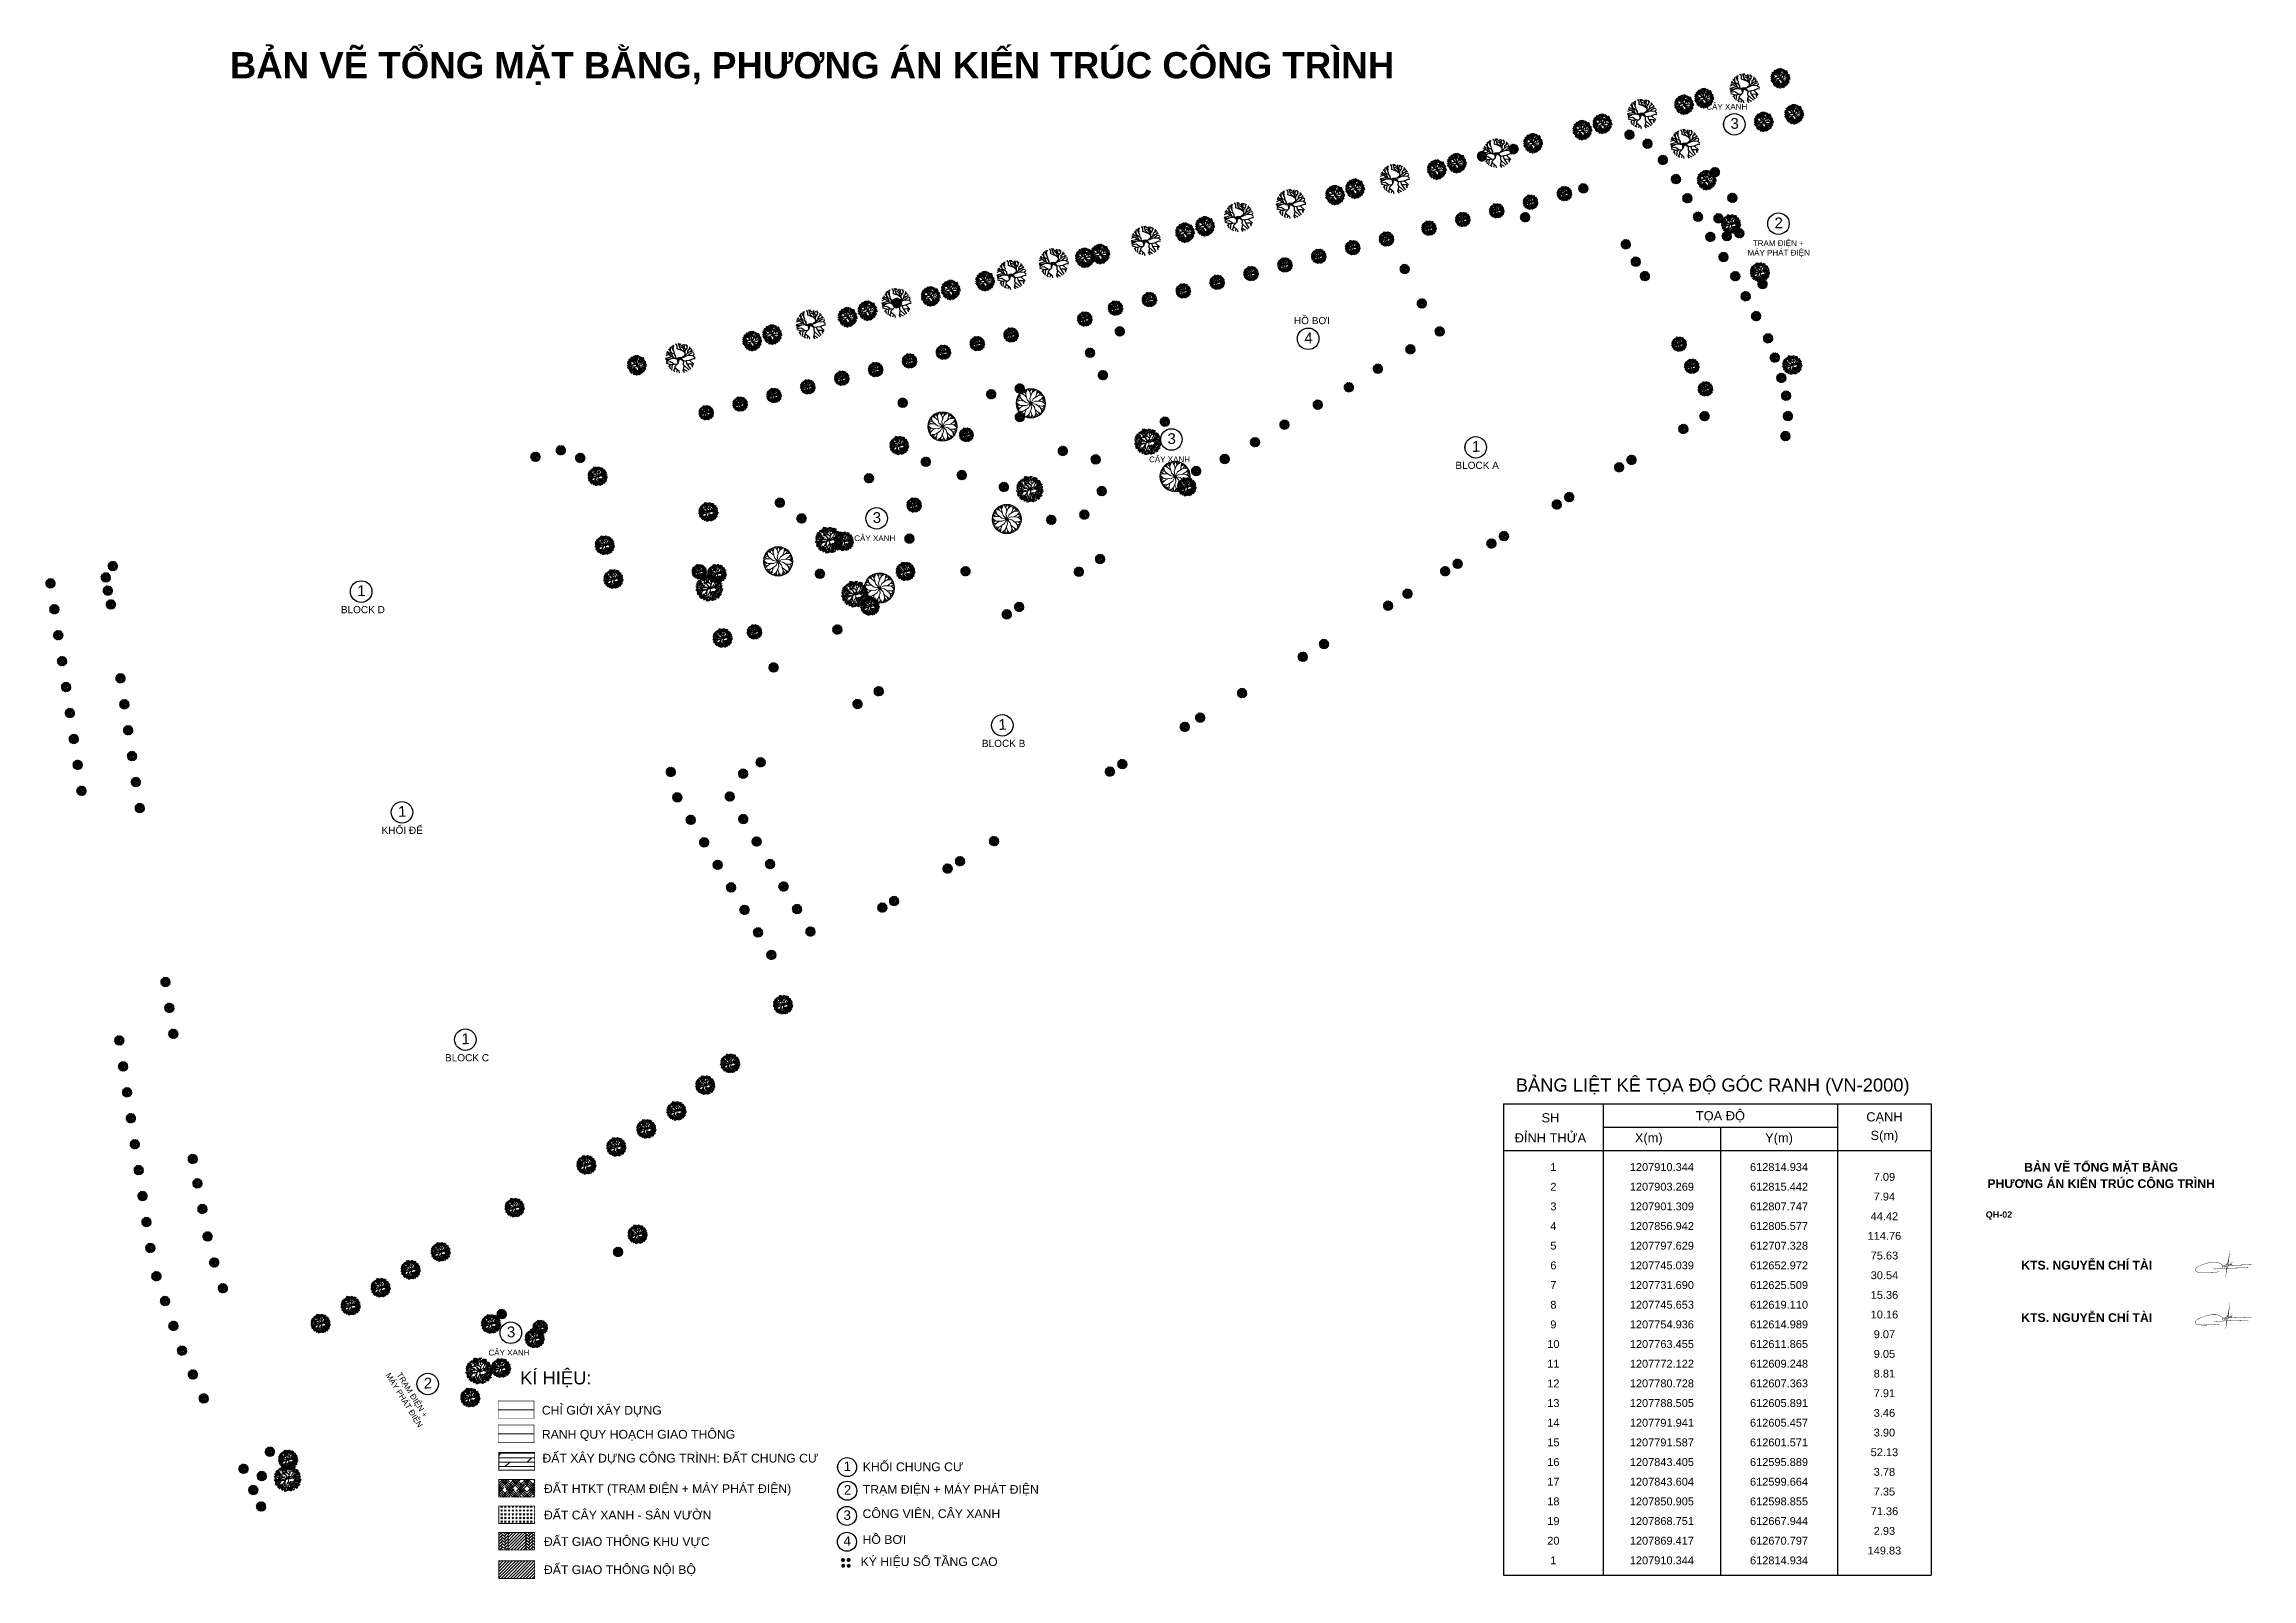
# Model space of a CAD drawing. Header units: millimetres. Extents: x 612604 to 612857, y 1207727 to 1207902.
import ezdxf
from ezdxf.enums import TextEntityAlignment as Align

# ---------------------------------------------------------------- set-up
doc = ezdxf.new("R2010")
doc.units = ezdxf.units.MM
doc.header["$MEASUREMENT"] = 0
doc.set_wipeout_variables(frame=1)
for name, pattern in [('3-1', [4, 3, -1]), ('ACAD_ISO02W100', [15, 12, -3]), ('Dash', [6.35, 3.175, -3.175]), ('HIDDEN2', [4.7625, 3.175, -1.5875])]:
    doc.linetypes.add(name, pattern=pattern)
for name, color, linetype in [('0-Frame-text', 7, 'Continuous'), ('00.POINT', 7, 'Continuous'), ('02-TEXT', 7, 'Continuous'), ('13', 6, 'Continuous'), ('3_Heavy line', 3, 'Continuous'), ('bang_toado', 7, 'Continuous'), ('CAY', 94, 'Continuous'), ('KHUNG LUI CONG TRINH', 7, 'Continuous'), ('QUYEN', 7, 'Continuous'), ('TAD - TEXT', 7, 'Continuous'), ('TT.TAD - LANDMARK', 6, 'Continuous'), ('TT.TAD - LANDSCAPE - HATCH', 254, 'Continuous'), ('XREF-KHUNG A2-Songhong$0$TEXT KHUNG', 7, 'Continuous')]:
    doc.layers.add(name, color=color, linetype=linetype)
for name, color, linetype, lineweight in [('00-DIENHOA', 72, 'Continuous', 5), ('00-HACTH', 8, 'Continuous', 5), ('co', 62, 'Continuous', 5), ('GACH LAT', 8, 'Continuous', 5), ('Level 13', 1, 'Continuous', 0), ('QH', 5, '3-1', 30), ('QH_DAT_Cayxanhhanche', 94, 'ACAD_ISO02W100', 13), ('QH_DAT_CTHTKT_DuongGT', 251, 'ACAD_ISO02W100', 20), ('QH_DAT_CTHTKT_Hatangkhac', 199, 'ACAD_ISO02W100', 9), ('QH_DAT_NO_Nhaochungcu', 40, 'ACAD_ISO02W100', 13), ('QHDH_DAT_CTHTKT_DuongGT_CH', 251, 'ACAD_ISO02W100', 20)]:
    doc.layers.add(name, color=color, linetype=linetype, lineweight=lineweight)
doc.styles.add('arial', font='arial.ttf')
doc.styles.add('Khung ten 25062008$0$arial', font='arialbd.ttf', dxfattribs={"height": 2.5})
doc.styles.add('XREF-KHUNG A2-Songhong$0$XR KHUNG 4TO A0 NOI DAI$0$Khung ten 25062008$0$arial', font='arialbd.ttf', dxfattribs={"height": 2.5})
pattern_1 = [(45, (-613713.7546, -1204723.17035), (-0.176776695297, 0.176776695297), [])]
pattern_2 = [(45, (-194.52898, -2.8142), (0, 0.34745427), [0.7370618, -0.2456873]), (135, (-194.35525, -2.64048), (3e-17, 0.34745427), [0.7370618, -0.2456873])]

msp = doc.modelspace()

# ---------------------------------------------------------------- texts
at = {"layer": '0-Frame-text', "color": 10, "style": 'Khung ten 25062008$0$arial'}
for s, height, p in [('BẢN VẼ TỔNG MẶT BẰNG', 1, (612839.83, 1207773.25, 8.07)), ('PHƯƠNG ÁN KIẾN TRÚC CÔNG TRÌNH', 1, (612839.83, 1207771.38, 8.07)), ('QH-02', 0.735, (612828.14, 1207767.97, 5.65))]:
    msp.add_text(s, height=height, dxfattribs=at).set_placement(p, align=Align.CENTER)
at = {"layer": '0-Frame-text', "color": 10, "insert": (612692.34, 1207901.32), "char_height": 3, "width": 164.2558, "attachment_point": 2, "style": 'Khung ten 25062008$0$arial'}
msp.add_mtext('BẢN VẼ TỔNG MẶT BẰNG, PHƯƠNG ÁN KIẾN TRÚC CÔNG TRÌNH', dxfattribs=at)
at = {"layer": 'XREF-KHUNG A2-Songhong$0$TEXT KHUNG', "style": 'XREF-KHUNG A2-Songhong$0$XR KHUNG 4TO A0 NOI DAI$0$Khung ten 25062008$0$arial'}
for p in [(612830.69, 1207762.05), (612830.69, 1207756.05)]:
    msp.add_text('KTS. NGUYỄN CHÍ TÀI', height=1, dxfattribs=at).set_placement(p)

# ---------------------------------------------------------------- blocks, each defined once
blk = doc.blocks.new('TEN HANG MUC')
at = {"color": 6}
blk.add_wipeout([(2345, 1911), (1660, 2528), (786, 2917), (19, 3016), (-923, 2865), (-1651, 2509), (-2252, 1976), (-2569, 1533), (-2837, 936), (-2949, 453), (-2970, -243), (-2929, -539), (-2770, -1090), (-2597, -1452), (-2206, -1997), (-1798, -2371), (-1275, -2690), (-877, -2847), (-443, -2948), (19, -2984), (679, -2910), (1121, -2774), (1620, -2521), (2070, -2173), (2418, -1785), (2615, -1487), (2815, -1069), (2950, -625), (3019, 16), (2939, 706), (2780, 1190), (2523, 1668)], dxfattribs=at).dxf.layer = '02-TEXT'
at = {"layer": '02-TEXT', "color": 6}
blk.add_circle((19, 16), 3000, dxfattribs=at)
at = {"layer": '02-TEXT', "color": 6, "linetype": 'Continuous', "style": 'arial'}
blk.add_attdef('A', text='', height=3000, dxfattribs=at).set_placement((100, -1243), align=Align.CENTER)
blk = doc.blocks.new('fbf')
at = {"layer": 'TT.TAD - LANDMARK', "linetype": 'Continuous', "xscale": 0.0004103999999999999, "yscale": 0.0004103999999999999, "zscale": 0.0004103999999999999, "rotation": 0.8617172174704556}
for p, values in [((614225.3, 1204900.38), {'A': '3'}), ((614230.34, 1204889, 98), {'A': '2'}), ((614176.54, 1204875.84, 98), {'A': '4'}), ((614160.89, 1204864.32), {'A': '3'}), ((614195.71, 1204863.42, 98), {'A': '1'}), ((614127.16, 1204855.29), {'A': '3'}), ((614068.19, 1204846.92, 0), {'A': '1'}), ((614141.54, 1204831.62, 98), {'A': '1'}), ((614072.86, 1204821.67), {'A': '1'}), ((614080.11, 1204795.66), {'A': '1'}), ((614085.31, 1204762.13), {'A': '3'}), ((614075.8, 1204756.27, 98), {'A': '2'})]:
    blk.add_blockref('TEN HANG MUC', p, dxfattribs=at).add_auto_attribs(values)
at = {"layer": 'TAD - TEXT', "linetype": 'Continuous', "ltscale": 5, "style": 'arial'}
for s, height, p in [('CÂY XANH', 0.657, (614222.09, 1204902.06, 78.4)), ('HỒ BƠI', 0.821, (614174.92, 1204877.52, 98)), ('CÂY XANH', 0.657, (614158.34, 1204861.73, 78.4)), ('BLOCK A', 0.821, (614193.39, 1204860.96, 98)), ('CÂY XANH', 0.657, (614124.61, 1204852.7, 78.4)), ('BLOCK D', 0.821, (614065.87, 1204844.45, 0)), ('BLOCK B', 0.821, (614139.22, 1204829.15, 98)), ('KHỐI ĐẾ', 0.821, (614070.54, 1204819.21)), ('BLOCK C', 0.821, (614077.79, 1204793.19)), ('CÂY XANH', 0.657, (614082.76, 1204759.54, 78.4))]:
    blk.add_text(s, height=height, dxfattribs=at).set_placement(p)
at = {"layer": 'TAD - TEXT', "char_height": 0.6566, "width": 13.0364, "attachment_point": 1, "style": 'arial'}
for insert, rotation in [((614223.78, 1204887.09, 78.4), 0.2016), ((614070.86, 1204760.78, 78.4), 301.8646)]:
    blk.add_mtext('\\pi3.63656;TRẠM ĐIỆN +\\P\\pi3.02202;MÁY PHÁT ĐIỆN', dxfattribs=dict(at, insert=insert, rotation=rotation))
blk = doc.blocks.new('5E45666')
at = {"layer": 'GACH LAT'}
h = blk.add_hatch(dxfattribs=at)
h.set_pattern_fill('AR-HBONE', color=256, scale=0.002418)
h.set_pattern_definition(pattern_2)
h.paths.add_polyline_path([(2.99, 13.91), (1.98, 13.91), (1.98, 11.91), (2.99, 11.91)])
h = blk.add_hatch(dxfattribs=at)
h.set_pattern_fill('AR-HBONE', color=256, scale=0.002418)
h.set_pattern_definition(pattern_2)
h.paths.add_polyline_path([(6.04, 13.91), (5.03, 13.91), (5.03, 11.91), (6.04, 11.91)])
at = {"layer": 'QH_DAT_Cayxanhhanche'}
h = blk.add_hatch(dxfattribs=at)
h.set_pattern_fill('GOST_GLASS', color=256, scale=0.05)
h.set_pattern_definition([(45, (-613713.7546, -1204723.17035), (0.42426406871, 0), [0.25, -0.35]), (45, (-613713.64853, -1204723.17035), (0.42426406871, 0), [0.1, -0.5]), (45, (-613713.7546, -1204723.06428), (0.42426406871, 0), [0.1, -0.5])])
h.paths.add_polyline_path([(6.04, 14.93), (1.93, 14.93), (1.93, 16.94), (6.04, 16.94)])
at = {"layer": 'QH_DAT_CTHTKT_DuongGT', "linetype": 'Continuous'}
h = blk.add_hatch(dxfattribs=at)
h.set_pattern_fill('ANSI31', color=256, scale=2)
h.set_pattern_definition(pattern_1)
h.paths.add_polyline_path([(2.99, 13.91), (2.99, 11.91), (5.03, 11.91), (5.03, 13.91)])
h = blk.add_hatch(dxfattribs=at)
h.set_pattern_fill('ANSI31', color=256, scale=2)
h.set_pattern_definition(pattern_1)
h.paths.add_polyline_path([(1.93, 10.66), (1.93, 8.65), (6.04, 8.65), (6.04, 10.66)])
at = {"layer": 'QH_DAT_CTHTKT_Hatangkhac', "linetype": 'Continuous', "ltscale": 0.01}
h = blk.add_hatch(dxfattribs=at)
h.set_pattern_fill('HOUND', color=256, scale=3, angle=45)
h.set_pattern_definition([(45, (-613713.7546, -1204720.14355), (0.397747564417, 0.662912607362), [3, -1.5]), (135, (-613713.7546, -1204720.14355), (0.397747564417, -0.662912607362), [3, -1.5])])
h.paths.add_polyline_path([(6.04, 17.96), (1.93, 17.96), (1.93, 19.96), (6.04, 19.96)])
at = {"layer": 'QH_DAT_NO_Nhaochungcu', "linetype": 'Continuous'}
h = blk.add_hatch(dxfattribs=at)
h.set_pattern_fill('DOLMIT', color=256, scale=2, style=0)
h.set_pattern_definition([(0, (-613713.7546, -1204721.4754), (0, 0.5), []), (45, (-613713.7546, -1204721.4754), (-0.9999999983, 0.9999999983), [0.7071067812, -1.4142135624])])
h.paths.add_polyline_path([(6.04, 21.04), (1.93, 21.04), (1.93, 23.05), (6.04, 23.05)])
at = {"color": 4, "linetype": 'Continuous', "ltscale": 5, "const_width": 0.227, "elevation": 11.55, "flags": 128}
for points in [[(41.21, 10.77, 1), (41.43, 10.75, 1)], [(41.23, 10.11, 1), (41.45, 10.09, 1)], [(41.84, 10.77, 1), (42.07, 10.75, 1)], [(41.86, 10.1, 1), (42.08, 10.09, 1)]]:
    blk.add_lwpolyline(points, format="xyb", close=True, dxfattribs=at)
at = {"layer": '00-HACTH', "elevation": -0.2}
for points in [[(2.99, 13.85), (2.99, 11.85)], [(5.03, 13.91), (5.03, 11.91)]]:
    blk.add_lwpolyline(points, dxfattribs=at)
at = {"layer": 'KHUNG LUI CONG TRINH', "linetype": 'Dash', "lineweight": 25, "ltscale": 0.1, "const_width": 0.1}
blk.add_lwpolyline([(1.86, 27.94), (5.97, 27.94)], dxfattribs=at)
at = {"layer": 'QH', "linetype": 'ACAD_ISO02W100', "ltscale": 0.1, "const_width": 0.106}
blk.add_lwpolyline([(1.86, 25.2), (5.97, 25.2)], dxfattribs=at)
at = {"layer": 'QH_DAT_Cayxanhhanche', "ltscale": 0.075, "const_width": 0.1}
blk.add_lwpolyline([(6.04, 14.93), (1.93, 14.93), (1.93, 16.94), (6.04, 16.94)], close=True, dxfattribs=at)
at = {"layer": 'QH_DAT_CTHTKT_Hatangkhac', "ltscale": 0.075, "const_width": 0.1, "elevation": 0.2}
blk.add_lwpolyline([(6.04, 17.96), (1.93, 17.96), (1.93, 19.96), (6.04, 19.96)], close=True, dxfattribs=at)
at = {"layer": 'QH_DAT_NO_Nhaochungcu', "linetype": 'HIDDEN2', "ltscale": 0.3, "const_width": 0.1}
blk.add_lwpolyline([(6.04, 21.04), (1.93, 21.04), (1.93, 23.05), (6.04, 23.05)], close=True, dxfattribs=at)
at = {"layer": 'QHDH_DAT_CTHTKT_DuongGT_CH', "ltscale": 0.05, "const_width": 0.1, "elevation": -0.2}
for points in [[(6.04, 11.91), (1.93, 11.91), (1.93, 13.91), (6.04, 13.91)], [(6.04, 8.65), (1.93, 8.65), (1.93, 10.66), (6.04, 10.66)]]:
    blk.add_lwpolyline(points, close=True, dxfattribs=at)
at = {"layer": 'TT.TAD - LANDSCAPE - HATCH', "color": 0, "linetype": 'Continuous', "const_width": 0.0605}
for points in [[(5.97, 26.94), (1.86, 26.94), (1.86, 28.94), (5.97, 28.94)], [(5.97, 24.19), (1.86, 24.19), (1.86, 26.2), (5.97, 26.2)]]:
    blk.add_lwpolyline(points, close=True, dxfattribs=at)
at = {"layer": 'TT.TAD - LANDMARK', "linetype": 'Continuous', "xscale": 0.0003627272727272727, "yscale": 0.0003627272727272727, "zscale": 0.0003627272727272727, "rotation": 0.8617172174704556}
for p, values in [((41.78, 21.38, 11.55), {'A': '1'}), ((41.76, 15.8, 11.55), {'A': '3'})]:
    blk.add_blockref('TEN HANG MUC', p, dxfattribs=at).add_auto_attribs(values)
at = {"layer": 'TAD - TEXT', "linetype": 'Continuous', "ltscale": 5, "style": 'arial'}
for s, p in [('CHỈ GIỚI XÂY DỰNG', (6.86, 27.39)), ('RANH QUY HOẠCH GIAO THÔNG', (6.86, 24.64)), ('ĐẤT HTKT (TRẠM ĐIỆN + MÁY PHÁT ĐIỆN)', (7.1, 18.42)), ('ĐẤT CÂY XANH - SÂN VƯỜN', (7.1, 15.4, -0.2)), ('ĐẤT GIAO THÔNG KHU VỰC', (7.1, 12.37, -0.2)), ('ĐẤT GIAO THÔNG NỘI BỘ', (7.1, 9.15, -0.2)), ('KÝ HIỆU SỐ TẦNG CAO', (43.33, 10.07, 11.55))]:
    blk.add_text(s, height=1, dxfattribs=at).set_placement(p)
at = {"layer": 'TAD - TEXT', "linetype": 'Continuous', "ltscale": 5, "attachment_point": 1, "style": 'arial'}
for s, insert, char_height, width in [('KÍ HIỆU: ', (4.38, 32.35), 1.5, 30.7682), ('ĐẤT XÂY DỰNG CÔNG TRÌNH: ĐẤT CHUNG CƯ ', (6.93, 22.91), 1, 33.6819)]:
    blk.add_mtext(s, dxfattribs=dict(at, insert=insert, char_height=char_height, width=width))
at = {"layer": 'TT.TAD - LANDMARK', "linetype": 'Continuous', "xscale": 0.0003627272727272727, "yscale": 0.0003627272727272727, "zscale": 0.0003627272727272727, "rotation": 0.8617172174704556}
blk.add_blockref('TEN HANG MUC', (41.76, 12.84, 11.55), dxfattribs=at).add_auto_attribs({'A': '4'})
at = {"layer": 'TAD - TEXT', "linetype": 'Continuous', "ltscale": 5, "style": 'arial'}
for s, p in [('KHỐI CHUNG CƯ', (43.57, 20.92, 11.55)), ('CÔNG VIÊN, CÂY XANH', (43.55, 15.56, 11.55))]:
    blk.add_text(s, height=1, dxfattribs=at).set_placement(p)
at = {"layer": 'TT.TAD - LANDMARK', "linetype": 'Continuous', "xscale": 0.0003627272727272727, "yscale": 0.0003627272727272727, "zscale": 0.0003627272727272727, "rotation": 0.8617172174704556}
blk.add_blockref('TEN HANG MUC', (41.8, 18.68, 11.55), dxfattribs=at).add_auto_attribs({'A': '2'})
at = {"layer": 'TAD - TEXT', "linetype": 'Continuous', "ltscale": 5, "style": 'arial'}
blk.add_text('HỒ BƠI', height=1, dxfattribs=at).set_placement((43.55, 12.6, 11.55))
blk.add_text('TRẠM ĐIỆN + MÁY PHÁT ĐIỆN', height=1, dxfattribs=at).set_placement((43.58, 18.34, 11.55))
blk = doc.blocks.new('Pla_tr16')
for points in [[(-8.5, 1.5), (-9.1, 1.4), (-10, 1)], [(-7.4, 0.7), (-8.1, 0.7), (-8.6, 0.5), (-9.3, 0.2), (-10, -0.2)], [(-8.7, 0.5), (-9.4, 0.6), (-10, 0.5)], [(0, 0), (-3.3, -0.7), (-7, 0.4), (-9.7, 2.4)], [(-7.9, 1), (-8.6, 2), (-9.4, 3.5)], [(-4.2, 2.8), (-5.5, 3.3), (-6.9, 3.7), (-9.3, 3.7)], [(0, 0), (-2.3, -2.6), (-5.9, -3.8), (-9.3, -3.8)], [(-8, 3.7), (-8.5, 3.9), (-9.1, 4.3)], [(-6.9, 3.7), (-7.2, 4.1), (-7.7, 4.4), (-8.2, 4.7), (-8.9, 4.9)], [(-7.5, 4.3), (-7.6, 4.7), (-8.1, 5.3), (-8.4, 5.4)], [(-5.6, 4.9), (-6.1, 5.3), (-6.7, 5.5), (-7.4, 5.7), (-8.2, 5.7)], [(-6.7, 5.5), (-7.3, 6), (-7.8, 6.3)], [(-6, 6.2), (-6.6, 6.5), (-7.5, 6.7)], [(0, 0), (-3.1, 1.4), (-5.4, 4.4), (-6.5, 7.6)], [(-5.8, 5.5), (-5.7, 6.7), (-5.6, 8.4)], [(-1.7, 4.7), (-2.5, 5.9), (-3.4, 7), (-5.4, 8.5)], [(0, 0), (-0.3, -3.4), (-2.5, -6.5), (-5.3, -8.5)], [(-4.3, 7.7), (-4.5, 8.2), (-4.9, 8.8)], [(-3.4, 7), (-3.4, 7.5), (-3.7, 8.1), (-3.9, 8.6), (-4.3, 9.2)], [(-3.5, 7.9), (-3.4, 8.3), (-3.5, 9.1), (-3.6, 9.3)], [(-1.6, 7.3), (-1.9, 7.9), (-2.2, 8.3), (-2.6, 8.9), (-3.3, 9.5)], [(-2.2, 8.4), (-2.3, 9.1), (-2.6, 9.7)], [(-1.2, 8.5), (-1.5, 9.1), (-2.1, 9.8)], [(0, 0), (-1.7, 3), (-1.8, 6.8), (-0.8, 10)], [(-1.5, 7.8), (-0.7, 8.8), (0.4, 10)], [(0, 0), (0.3, 3.4), (2.5, 6.5), (5.3, 8.5)], [(0, 0), (2.3, 2.6), (5.9, 3.8), (9.3, 3.8)], [(0, 0), (3.3, 0.7), (7, -0.4), (9.7, -2.4)], [(0, 0), (1.7, -3), (1.8, -6.8), (0.8, -10)], [(0, 0), (3.1, -1.4), (5.4, -4.4), (6.5, -7.6)], [(1.4, 4.8), (1.5, 6.3), (1.4, 7.7), (0.6, 10)], [(1, 8.7), (1.1, 9.3), (1.2, 10)], [(1.4, 7.7), (1.7, 8.1), (1.8, 8.7), (1.9, 9.2), (1.9, 9.9)], [(1.8, 8.5), (2.2, 8.7), (2.5, 9.4), (2.6, 9.7)], [(3, 6.8), (3.1, 7.5), (3.2, 8), (3.1, 8.8), (2.9, 9.6)], [(3.2, 8.1), (3.5, 8.8), (3.6, 9.4)], [(3.4, 7.2), (4.6, 7.5), (6.2, 7.9)], [(4.1, 7.6), (4.1, 8.3), (4, 9.2)], [(4, 3.1), (4.9, 4.2), (5.6, 5.5), (6.4, 7.7)], [(5, 0.2), (6.4, 0.5), (7.8, 1.1), (9.7, 2.5)], [(5.6, 5.5), (6.1, 5.6), (6.6, 6), (7, 6.4), (7.4, 6.9)], [(6, 6.5), (6.4, 6.8), (6.9, 7.4)], [(6.4, 3.8), (6.9, 4.2), (7.3, 4.6), (7.7, 5.3), (8, 6)], [(6.5, 5.8), (6.9, 5.8), (7.5, 6.1), (7.7, 6.3)], [(7, 3.8), (8.1, 3.4), (9.7, 2.7)], [(7.4, 4.7), (8, 5.1), (8.4, 5.5)], [(7.4, -0.7), (8.1, -0.7), (8.6, -0.5), (9.3, -0.2), (10, 0.2)], [(7.8, 3.8), (8.2, 4.3), (8.7, 5)], [(7.8, 1.1), (8.2, 0.9), (8.8, 1), (9.4, 1), (10, 1.3)], [(8.6, 1.7), (9.2, 1.8), (9.9, 1.9)], [(8.6, 0.9), (8.9, 0.6), (9.7, 0.5), (10, 0.6)], [(-8.6, -0.9), (-8.9, -0.6), (-9.7, -0.5), (-10, -0.6)], [(-7.8, -1.1), (-8.2, -0.9), (-8.8, -1), (-9.4, -1), (-10, -1.3)], [(-8.6, -1.7), (-9.2, -1.8), (-9.9, -1.9)], [(-5, -0.2), (-6.4, -0.5), (-7.8, -1.1), (-9.7, -2.5)], [(-7, -3.8), (-8.1, -3.4), (-9.7, -2.7)], [(-7.8, -3.8), (-8.2, -4.3), (-8.7, -5)], [(-7.4, -4.7), (-8, -5.1), (-8.4, -5.5)], [(-6.4, -3.8), (-6.9, -4.2), (-7.3, -4.6), (-7.7, -5.3), (-8, -6)], [(-6.5, -5.8), (-6.9, -5.8), (-7.5, -6.1), (-7.7, -6.3)], [(-5.6, -5.5), (-6.1, -5.6), (-6.6, -6), (-7, -6.4), (-7.4, -6.9)], [(-6, -6.5), (-6.4, -6.8), (-6.9, -7.4)], [(-4, -3.1), (-4.9, -4.2), (-5.6, -5.5), (-6.4, -7.7)], [(-3.4, -7.2), (-4.6, -7.5), (-6.2, -7.9)], [(-4.1, -7.6), (-4.1, -8.3), (-4, -9.2)], [(-3.2, -8.1), (-3.5, -8.8), (-3.6, -9.4)], [(-3, -6.8), (-3.1, -7.5), (-3.2, -8), (-3.1, -8.8), (-2.9, -9.6)], [(-1.8, -8.5), (-2.2, -8.7), (-2.5, -9.4), (-2.6, -9.7)], [(-1.4, -7.7), (-1.7, -8.1), (-1.8, -8.7), (-1.9, -9.2), (-1.9, -9.9)], [(-1.4, -4.8), (-1.5, -6.3), (-1.4, -7.7), (-0.6, -10)], [(-1, -8.7), (-1.1, -9.3), (-1.2, -10)], [(1.5, -7.8), (0.7, -8.8), (-0.4, -10)], [(1.2, -8.5), (1.5, -9.1), (2.1, -9.8)], [(1.6, -7.3), (1.9, -7.9), (2.2, -8.3), (2.6, -8.9), (3.3, -9.5)], [(1.7, -4.7), (2.5, -5.9), (3.4, -7), (5.4, -8.5)], [(2.2, -8.4), (2.3, -9.1), (2.6, -9.7)], [(3.4, -7), (3.4, -7.5), (3.7, -8.1), (3.9, -8.6), (4.3, -9.2)], [(3.5, -7.9), (3.4, -8.3), (3.5, -9.1), (3.6, -9.3)], [(4.2, -2.8), (5.5, -3.3), (6.9, -3.7), (9.3, -3.7)], [(4.3, -7.7), (4.5, -8.2), (4.9, -8.8)], [(5.6, -4.9), (6.1, -5.3), (6.7, -5.5), (7.4, -5.7), (8.2, -5.7)], [(5.8, -5.5), (5.7, -6.7), (5.6, -8.4)], [(6, -6.2), (6.6, -6.5), (7.5, -6.7)], [(6.7, -5.5), (7.3, -6), (7.8, -6.3)], [(6.9, -3.7), (7.2, -4.1), (7.7, -4.4), (8.2, -4.7), (8.9, -4.9)], [(7.5, -4.3), (7.6, -4.7), (8.1, -5.3), (8.4, -5.4)], [(7.9, -1), (8.6, -2), (9.4, -3.5)], [(8, -3.7), (8.5, -3.9), (9.1, -4.3)], [(8.5, -1.5), (9.1, -1.4), (10, -1)], [(8.7, -0.5), (9.4, -0.6), (10, -0.5)]]:
    blk.add_lwpolyline(points)
blk.add_circle((0, 0), 10)
blk = doc.blocks.new('A$C11321BC5')
at = {"layer": 'CAY', "linetype": 'Continuous'}
for p, q in [((108, 515), (54, 545)), ((115, 550), (69, 573)), ((115, 550), (98, 604)), ((181, 550), (115, 550)), ((194, 519), (144, 647)), ((169, 584), (190, 678)), ((250, 525), (217, 688)), ((238, 586), (252, 622)), ((252, 622), (258, 704)), ((255, 663), (287, 712)), ((353, 689), (331, 717)), ((342, 596), (358, 658)), ((455, 520), (342, 596)), ((358, 658), (349, 719)), ((408, 588), (400, 717)), ((405, 662), (425, 709)), ((503, 451), (408, 588)), ((433, 680), (441, 711)), ((491, 632), (433, 680)), ((485, 581), (433, 627)), ((493, 550), (474, 614)), ((484, 483), (493, 550)), ((489, 632), (518, 680)), ((541, 533), (489, 632)), ((513, 593), (553, 660)), ((519, 515), (587, 566)), ((587, 566), (579, 647)), ((585, 594), (611, 614)), ((630, 520), (650, 575)), ((139, 402), (0, 364)), ((108, 333), (1, 341)), ((110, 254), (1, 315)), ((53, 405), (5, 396)), ((53, 405), (8, 435)), ((167, 442), (10, 442)), ((109, 515), (26, 499)), ((87, 266), (28, 228)), ((139, 402), (53, 405)), ((55, 245), (55, 169)), ((128, 251), (82, 131)), ((167, 442), (108, 515)), ((187, 246), (108, 333)), ((245, 240), (110, 254)), ((156, 135), (111, 102)), ((136, 118), (141, 74)), ((227, 384), (139, 402)), ((186, 486), (142, 535)), ((178, 199), (156, 135)), ((246, 368), (167, 442)), ((171, 182), (246, 74)), ((278, 258), (178, 199)), ((199, 412), (186, 486)), ((217, 113), (187, 51)), ((237, 504), (194, 519)), ((235, 504), (250, 525)), ((263, 451), (235, 504)), ((258, 450), (237, 504)), ((246, 74), (244, 20)), ((278, 359), (246, 368)), ((248, 368), (258, 450)), ((312, 368), (248, 368)), ((295, 343), (253, 366)), ((256, 384), (263, 451)), ((263, 374), (256, 384)), ((301, 376), (263, 374)), ((354, 363), (278, 359)), ((280, 258), (295, 343)), ((304, 315), (280, 258)), ((295, 317), (329, 353)), ((329, 353), (299, 351)), ((308, 379), (301, 376)), ((347, 353), (304, 315)), ((364, 373), (308, 379)), ((363, 369), (312, 368)), ((362, 327), (347, 353)), ((405, 169), (349, 54)), ((349, 54), (371, 0)), ((416, 272), (362, 327)), ((363, 369), (420, 364)), ((364, 373), (419, 369)), ((385, 359), (364, 343)), ((364, 343), (396, 297)), ((366, 359), (424, 364)), ((370, 85), (442, 16)), ((402, 363), (385, 341)), ((385, 341), (419, 276)), ((415, 274), (392, 190)), ((392, 190), (497, 26)), ((396, 297), (418, 274)), ((419, 369), (494, 407)), ((419, 276), (565, 259)), ((420, 364), (496, 404)), ((424, 364), (566, 384)), ((473, 269), (482, 184)), ((482, 184), (533, 43)), ((484, 184), (590, 161)), ((494, 407), (519, 515)), ((496, 404), (608, 456)), ((564, 435), (585, 502)), ((565, 259), (642, 136)), ((566, 384), (646, 420)), ((566, 384), (673, 350)), ((566, 261), (670, 276)), ((589, 161), (584, 77)), ((585, 502), (674, 535)), ((590, 161), (623, 117)), ((608, 456), (703, 455)), ((646, 420), (716, 414)), ((651, 456), (689, 496)), ((670, 276), (705, 264)), ((673, 350), (712, 291)), ((675, 350), (720, 379))]:
    blk.add_line(p, q, dxfattribs=at)
blk.add_circle((360, 360), 7.5, dxfattribs=at)
blk = doc.blocks.new('MB')
at = {"color": 102, "linetype": 'ByBlock'}
for p, q in [((-658, 116), (-544, 119)), ((-591, 84), (-646, 169)), ((-633, 85), (-586, 155)), ((-627, 35), (-513, 38)), ((-571, -45), (-626, 40)), ((-560, 3), (-615, 88)), ((-612, -44), (-566, 26)), ((-554, 19), (-605, 22)), ((-602, 207), (-488, 210)), ((-601, 4), (-555, 74)), ((-492, 145), (-592, 142)), ((-492, 145), (-592, 122)), ((-536, 175), (-590, 260)), ((-528, 247), (-583, 332)), ((-577, 176), (-531, 246)), ((-569, 248), (-523, 318)), ((-520, 212), (-565, 247)), ((-554, 98), (-440, 101)), ((-495, 41), (-550, 126)), ((-549, 370), (-435, 373)), ((-487, 66), (-542, 151)), ((-482, 338), (-537, 423)), ((-529, 67), (-482, 137)), ((-413, 206), (-524, 323)), ((-523, 339), (-477, 409)), ((-440, 111), (-523, 80)), ((-409, 203), (-520, 212)), ((-514, 301), (-399, 304)), ((-499, 412), (-385, 415)), ((-438, 109), (-492, 145)), ((-488, 270), (-442, 340)), ((-432, 380), (-487, 466)), ((-420, -85), (-475, 1)), ((-473, 381), (-427, 451)), ((-352, 95), (-467, 6)), ((-454, 507), (-340, 510)), ((-346, 298), (-450, 423)), ((-376, 114), (-431, 199)), ((-429, 476), (-383, 546)), ((-423, 348), (-309, 351)), ((-396, 283), (-422, 308)), ((-363, 403), (-418, 488)), ((-418, 115), (-371, 185)), ((-329, 234), (-416, 203)), ((-356, 316), (-411, 402)), ((-404, 404), (-358, 474)), ((-398, 318), (-351, 387)), ((-288, 351), (-397, 425)), ((-316, 229), (-396, 283)), ((-391, 29), (-277, 32)), ((-387, 501), (-273, 504)), ((-324, -3), (-379, 82)), ((-341, 463), (-377, 497)), ((-308, 7), (-377, -27)), ((-321, 469), (-375, 555)), ((-366, 501), (-336, 462)), ((-365, -2), (-319, 68)), ((-362, 471), (-316, 540)), ((-357, 504), (-330, 464)), ((-320, 17), (-349, -2)), ((-290, 244), (-346, 298)), ((-342, 419), (-228, 422)), ((-289, 361), (-341, 463)), ((-277, -5), (-332, 34)), ((-277, -13), (-320, 17)), ((-317, 307), (-202, 310)), ((-230, 507), (-315, 542)), ((-250, 275), (-305, 360)), ((-296, 546), (-182, 549)), ((-291, 276), (-245, 346)), ((-244, 307), (-289, 361)), ((-251, 303), (-288, 351)), ((-229, 514), (-284, 599)), ((-282, 200), (-168, 203)), ((-239, 181), (-279, 218)), ((-279, 8), (-165, 11)), ((-270, 515), (-224, 585)), ((-216, 168), (-270, 253)), ((-213, -24), (-267, 61)), ((-257, 169), (-211, 239)), ((-254, -23), (-208, 46)), ((-127, 425), (-230, 507)), ((-217, 510), (-207, 586)), ((-131, 417), (-217, 510)), ((-212, 566), (-98, 569)), ((-146, 534), (-200, 619)), ((-187, 535), (-141, 605)), ((-169, 327), (-55, 330)), ((-150, 468), (-36, 471)), ((-147, 518), (-143, 603)), ((-120, 422), (-147, 518)), ((-144, 296), (-97, 366)), ((-83, 436), (-138, 522)), ((-125, 438), (-78, 507)), ((-119, 590), (-5, 593)), ((-115, 510), (0, 513)), ((-53, 558), (-107, 643)), ((-48, 478), (-103, 564)), ((-97, 541), (-90, 606)), ((-40, 449), (-97, 541)), ((-94, 559), (-48, 629)), ((-31, 451), (-92, 539)), ((-89, 480), (-43, 549)), ((-72, 643), (42, 646)), ((-5, 611), (-60, 697)), ((-47, 613), (0, 682)), ((-30, 440), (6, 528)), ((-18, 379), (-30, 440)), ((-19, 520), (95, 523)), ((6, 528), (-12, 607)), ((48, 488), (-7, 574)), ((52, 364), (-3, 450)), ((3, 607), (118, 610)), ((7, 489), (53, 559)), ((11, 366), (57, 435)), ((70, 575), (15, 660)), ((29, 576), (75, 646)), ((42, 342), (54, 433)), ((54, 433), (98, 497)), ((98, 497), (57, 613)), ((112, 447), (57, 532)), ((65, 438), (113, 502)), ((99, 545), (213, 548)), ((100, 496), (163, 601)), ((165, 513), (111, 598)), ((113, 502), (169, 596)), ((178, 592), (118, 504)), ((124, 514), (170, 584)), ((166, 428), (280, 431)), ((191, 397), (238, 467)), ((223, 453), (201, 579)), ((202, 393), (223, 453)), ((202, 393), (273, 424)), ((210, 389), (272, 419)), ((277, 524), (222, 609)), ((-659, -104), (-545, -101)), ((-593, -136), (-647, -51)), ((-590, -97), (-644, -12)), ((-638, -13), (-524, -10)), ((-634, -135), (-588, -66)), ((-607, -238), (-493, -235)), ((-510, -29), (-602, -39)), ((-544, -34), (-601, -29)), ((-541, -30), (-599, -18)), ((-540, -270), (-595, -185)), ((-453, -137), (-590, -99)), ((-581, -269), (-535, -200)), ((-578, -115), (-464, -112)), ((-518, -106), (-571, -153)), ((-512, -147), (-566, -61)), ((-566, -182), (-452, -179)), ((-565, -319), (-451, -316)), ((-499, -214), (-554, -129)), ((-553, -146), (-507, -76)), ((-499, -351), (-553, -266)), ((-540, -213), (-494, -143)), ((-540, -350), (-494, -280)), ((-443, -210), (-533, -252)), ((-484, -98), (-518, -106)), ((-416, -53), (-510, -29)), ((-430, -62), (-506, -28)), ((-506, -255), (-392, -252)), ((-420, -286), (-495, -315)), ((-440, -287), (-494, -202)), ((-487, -53), (-373, -50)), ((-418, -59), (-484, -98)), ((-457, -138), (-482, -160)), ((-481, -286), (-435, -216)), ((-461, -83), (-415, -14)), ((-457, -428), (-343, -425)), ((-417, -286), (-451, -379)), ((-449, -344), (-335, -341)), ((-390, -460), (-445, -375)), ((-382, -376), (-437, -291)), ((-431, -459), (-385, -389)), ((-424, -375), (-377, -305)), ((-349, -2), (-416, -53)), ((-321, -305), (-375, -220)), ((-303, -388), (-370, -450)), ((-362, -304), (-316, -234)), ((-347, -469), (-233, -466)), ((-346, -541), (-300, -471)), ((-280, -501), (-335, -416)), ((-300, -388), (-333, -471)), ((-226, -372), (-327, -480)), ((-321, -500), (-275, -430)), ((-317, -484), (-290, -444)), ((-284, -445), (-311, -489)), ((-309, -529), (-195, -527)), ((-243, -562), (-297, -476)), ((-240, -388), (-284, -445)), ((-284, -560), (-238, -491)), ((-233, -384), (-266, -511)), ((-190, -346), (-240, -388)), ((-231, -386), (-117, -383)), ((-195, -483), (-226, -532)), ((-206, -417), (-160, -347)), ((-201, -346), (-192, -331)), ((-100, -398), (-195, -483)), ((-190, -346), (-152, -381)), ((-177, -350), (-116, -409)), ((-175, -441), (-60, -438)), ((-108, -473), (-163, -388)), ((-152, -381), (-119, -412)), ((-149, -472), (-103, -402)), ((-119, -412), (-103, -462)), ((-116, -409), (-90, -467)), ((-100, -398), (-72, -334)), ((-86, -349), (-100, -398)), ((-16, -155), (-25, -185)), ((-19, -190), (22, -198)), ((-14, -180), (18, -194)), ((18, -194), (101, -180)), ((73, -268), (18, -183))]:
    blk.add_line(p, q, dxfattribs=at)
at = {"color": 9, "linetype": 'ByBlock'}
for p, q in [((-462, 52), (-554, 19)), ((-332, 34), (-372, 47))]:
    blk.add_line(p, q, dxfattribs=at)
at = {"color": 76, "linetype": 'ByBlock'}
for p, q in [((-447, 269), (-502, 354)), ((-431, 448), (-397, 413)), ((-430, 435), (-316, 438)), ((-426, 454), (-406, 430)), ((-397, 425), (-418, 461)), ((-397, 413), (-301, 359)), ((-276, 387), (-330, 473)), ((-330, 464), (-287, 367)), ((-317, 388), (-271, 458))]:
    blk.add_line(p, q, dxfattribs=at)
at = {"color": 78, "linetype": 'ByBlock'}
for p, q in [((-372, 47), (-462, 52)), ((-443, 146), (-329, 149)), ((-366, 86), (-441, 109)), ((-353, 98), (-438, 109)), ((-309, 226), (-409, 203)), ((-254, 140), (-358, 164)), ((-248, 135), (-353, 98)), ((-205, 153), (-309, 226)), ((-274, 204), (-290, 244)), ((-139, 283), (-251, 303)), ((-188, 125), (-250, 136)), ((-167, 107), (-248, 135)), ((-147, 293), (-244, 307)), ((-173, 112), (-205, 153)), ((-131, 93), (-179, 120)), ((-112, 60), (-173, 112)), ((-102, 295), (-157, 380)), ((-91, 279), (-147, 293)), ((-124, 77), (-143, 154)), ((-90, 258), (-139, 283)), ((-80, 317), (-131, 417)), ((-72, 311), (-127, 425)), ((-104, 61), (-124, 77)), ((-46, 18), (-122, -8)), ((-4, 23), (-120, -30)), ((-76, 47), (-112, 60)), ((-27, 60), (-104, 61)), ((-31, 36), (-92, 44)), ((-70, 241), (-90, 258)), ((-89, 278), (-80, 317)), ((-26, 386), (-73, 318)), ((-73, 258), (-72, 311)), ((-69, 311), (-18, 379)), ((-24, 51), (-64, 236)), ((-26, 42), (-46, 18)), ((12, 67), (-37, 224)), ((-30, 301), (84, 304)), ((37, 269), (-18, 354)), ((-7, 300), (74, 248)), ((53, 272), (-7, 300)), ((-6, 25), (6, -25)), ((-4, 23), (12, 67)), ((-4, 23), (105, 26)), ((97, 19), (13, -1)), ((19, 27), (100, 95)), ((22, 59), (91, 105)), ((55, 270), (42, 339)), ((49, 343), (136, 438)), ((62, 278), (49, 343)), ((119, 193), (62, 278)), ((107, 196), (65, 262)), ((91, 105), (123, 159)), ((99, 14), (152, 57)), ((101, 100), (131, 159)), ((105, 26), (152, 64)), ((123, 159), (107, 196)), ((131, 159), (119, 193)), ((135, 169), (161, 184)), ((136, 438), (243, 520)), ((136, 158), (165, 184)), ((152, 64), (172, 61)), ((152, 57), (207, 58)), ((189, 245), (155, 321)), ((161, 184), (189, 245)), ((165, 184), (202, 248)), ((172, 61), (209, 60)), ((193, -18), (359, 82)), ((195, 247), (254, 282)), ((263, 129), (206, 65)), ((209, 60), (243, 37)), ((213, 57), (257, 121)), ((223, 69), (243, 45)), ((243, 45), (316, 20)), ((243, 37), (323, 11)), ((254, 282), (292, 334)), ((257, 121), (315, 170)), ((413, 45), (359, 130)), ((-363, -163), (-453, -137)), ((-364, -216), (-445, -212)), ((-356, -202), (-443, -210)), ((-354, -204), (-417, -286)), ((-324, -192), (-367, -163)), ((-308, -185), (-363, -163)), ((-311, -193), (-354, -204)), ((-171, -79), (-311, -193)), ((-174, -106), (-301, -188)), ((-209, -228), (-282, -302)), ((-215, -210), (-281, -306)), ((-164, -91), (-213, -205)), ((-213, -205), (-191, -314)), ((-120, -30), (-205, -208)), ((-205, -208), (-177, -350)), ((-127, -14), (-167, -75)), ((-167, -75), (-164, -91)), ((-18, -257), (-86, -349)), ((-72, -334), (-14, -268)), ((-25, -185), (15, -326)), ((-23, -227), (16, -341)), ((6, -25), (1, -95)), ((22, -2), (15, -90)), ((25, -1), (105, -38)), ((25, -14), (106, -42)), ((86, -238), (133, -301)), ((188, -17), (94, -32)), ((96, -253), (151, -313)), ((97, -244), (164, -313)), ((101, -180), (188, -229)), ((105, -38), (196, -23)), ((106, -42), (205, -32)), ((191, -221), (108, -179)), ((133, -301), (172, -408)), ((151, -313), (173, -406)), ((164, -313), (255, -329)), ((198, -285), (172, -223)), ((184, -226), (227, -370)), ((188, -229), (311, -275)), ((194, -221), (300, -172)), ((196, -23), (275, -77)), ((202, -231), (305, -173))]:
    blk.add_line(p, q, dxfattribs=at)
at = {"color": 98, "linetype": 'ByBlock'}
for p, q in [((-37, 224), (-73, 258)), ((-64, 236), (-40, 209)), ((-133, -9), (-277, -5)), ((-145, -36), (-277, -13)), ((-47, -172), (-127, -243)), ((-41, -181), (-124, -243)), ((1, -95), (-41, -168)), ((-41, -168), (-23, -227)), ((-14, -180), (9, -105))]:
    blk.add_line(p, q, dxfattribs=at)
at = {"color": 74, "linetype": 'ByBlock'}
for p, q in [((-15, 396), (100, 399)), ((155, 321), (202, 393)), ((193, 374), (210, 389)), ((292, -76), (237, 9)), ((255, 287), (317, 296)), ((309, 168), (350, 231)), ((315, 170), (421, 188)), ((316, 20), (376, 47)), ((323, 11), (385, 9)), ((329, 19), (382, 42)), ((383, 15), (329, 19)), ((388, -51), (333, 34)), ((347, 77), (461, 80)), ((347, -50), (393, 19)), ((359, 82), (463, 98)), ((372, 46), (418, 116)), ((385, 9), (459, -63)), ((418, 29), (487, 55)), ((-283, -304), (-429, -401)), ((-387, -273), (-273, -270)), ((-281, -306), (-303, -388)), ((-191, -314), (-226, -372)), ((-165, -418), (-219, -333)), ((-127, -243), (-141, -316)), ((-10, -464), (36, -394)), ((6, -236), (121, -233)), ((11, -339), (28, -418)), ((16, -341), (140, -445)), ((22, -198), (86, -238)), ((32, -202), (101, -180)), ((32, -267), (78, -198)), ((45, -203), (90, -241)), ((50, -360), (164, -357)), ((75, -391), (121, -322)), ((79, -238), (96, -350)), ((247, -358), (193, -273)), ((225, -44), (340, -41)), ((238, -53), (343, -165)), ((251, -75), (297, -6)), ((275, -77), (348, -67)), ((342, -236), (287, -151)), ((321, -19), (435, -16)), ((347, -63), (417, -72)), ((348, -67), (384, -111)), ((424, -157), (369, -71))]:
    blk.add_line(p, q, dxfattribs=at)
at = {"color": 96, "linetype": 'ByBlock'}
for p, q in [((233, 396), (178, 481)), ((210, 556), (325, 559)), ((236, 525), (282, 595)), ((243, 520), (254, 562)), ((254, 432), (368, 435)), ((263, 364), (377, 367)), ((320, 400), (266, 485)), ((273, 424), (345, 505)), ((279, 401), (325, 471)), ((284, 401), (398, 404)), ((292, 334), (301, 397)), ((490, 221), (297, 293)), ((299, 399), (329, 515)), ((301, 397), (351, 433)), ((317, 296), (372, 350)), ((319, 295), (503, 217)), ((328, 306), (442, 309)), ((390, 365), (336, 451)), ((347, 465), (462, 468)), ((349, 366), (395, 436)), ((350, 231), (421, 296)), ((351, 433), (380, 479)), ((353, 275), (400, 345)), ((414, 433), (359, 518)), ((368, 306), (482, 309)), ((372, 350), (490, 366)), ((373, 434), (419, 504)), ((374, 352), (470, 386)), ((376, 47), (418, 29)), ((391, 353), (506, 356)), ((393, 275), (439, 345)), ((475, 376), (396, 358)), ((458, 321), (403, 406)), ((414, 413), (528, 416)), ((416, 34), (581, 154)), ((417, 322), (463, 392)), ((421, 188), (500, 270)), ((476, 163), (421, 248)), ((479, 198), (424, 283)), ((424, 138), (539, 141)), ((481, 381), (426, 467)), ((491, 106), (436, 191)), ((440, 383), (486, 452)), ((457, 47), (579, 143)), ((516, -84), (461, 2)), ((462, 61), (576, 64)), ((529, 29), (474, 114)), ((481, 265), (595, 268)), ((487, 30), (534, 100)), ((487, 55), (592, 27)), ((547, 233), (493, 318)), ((499, 194), (613, 197)), ((500, 270), (531, 278)), ((502, 228), (616, 231)), ((503, 217), (566, 208)), ((506, 234), (552, 304)), ((522, 110), (636, 113)), ((525, 163), (571, 232)), ((527, 197), (573, 267)), ((589, 78), (534, 163)), ((540, 106), (586, 175)), ((547, 79), (594, 149)), ((549, 35), (663, 38)), ((616, 3), (561, 89)), ((574, 5), (621, 74)), ((-217, -531), (-103, -528)), ((-151, -563), (-205, -478)), ((-192, -562), (-146, -492)), ((-174, -467), (-182, -500)), ((-103, -462), (-124, -563)), ((-97, -478), (-115, -564)), ((-114, -551), (0, -548)), ((-48, -583), (-102, -498)), ((-100, -563), (-97, -478)), ((-90, -467), (-93, -569)), ((-89, -582), (-43, -512)), ((-85, -464), (-24, -564)), ((-62, -594), (53, -591)), ((5, -626), (-49, -541)), ((-36, -433), (78, -430)), ((-36, -625), (10, -556)), ((-28, -523), (86, -520)), ((31, -465), (-24, -380)), ((39, -555), (-16, -470)), ((-3, -554), (44, -485)), ((28, -418), (6, -484)), ((6, -484), (10, -565)), ((34, -420), (69, -450)), ((53, -592), (167, -589)), ((116, -392), (62, -307)), ((120, -624), (65, -539)), ((69, -450), (91, -504)), ((79, -623), (125, -554)), ((125, -436), (167, -542)), ((136, -509), (250, -506)), ((139, -447), (179, -539)), ((140, -445), (189, -544)), ((202, -541), (148, -455)), ((161, -539), (207, -470)), ((172, -408), (227, -454)), ((175, -407), (223, -411)), ((181, -326), (295, -323)), ((195, -478), (309, -475)), ((206, -357), (252, -287)), ((262, -510), (207, -424)), ((220, -508), (267, -439)), ((221, -558), (336, -555)), ((227, -454), (258, -514)), ((288, -590), (233, -505)), ((247, -589), (293, -520)), ((253, -328), (267, -387)), ((255, -329), (291, -350)), ((267, -387), (311, -482)), ((275, -204), (390, -201)), ((275, -490), (389, -487)), ((341, -522), (287, -437)), ((291, -350), (369, -442)), ((300, -172), (360, -189)), ((300, -521), (346, -451)), ((301, -166), (440, -125)), ((301, -235), (347, -165)), ((303, -239), (417, -236)), ((307, -409), (421, -406)), ((311, -275), (403, -266)), ((369, -271), (315, -186)), ((315, -377), (391, -428)), ((316, -280), (426, -390)), ((374, -441), (319, -356)), ((433, -385), (322, -285)), ((328, -270), (374, -200)), ((333, -440), (379, -370)), ((380, -432), (339, -401)), ((351, -379), (465, -376)), ((357, -125), (471, -122)), ((360, -189), (435, -195)), ((417, -411), (363, -326)), ((372, -462), (487, -459)), ((376, -410), (422, -340)), ((382, -156), (429, -86)), ((382, -258), (497, -255)), ((384, -111), (487, -178)), ((439, -494), (384, -408)), ((449, -290), (394, -205)), ((398, -492), (444, -423)), ((403, -266), (506, -291)), ((408, -289), (454, -219)), ((416, -359), (530, -356)), ((483, -391), (428, -306)), ((435, -195), (502, -272)), ((440, -125), (568, -145)), ((441, -390), (488, -320)), ((444, -148), (515, -205)), ((449, -51), (563, -49)), ((459, -63), (571, -110)), ((578, -82), (468, -64)), ((475, -82), (521, -13)), ((480, -200), (594, -197)), ((480, -290), (595, -287)), ((487, -178), (548, -206)), ((547, -232), (492, -147)), ((547, -322), (492, -236)), ((505, -231), (552, -162)), ((506, -321), (552, -251)), ((507, -194), (547, -215)), ((508, -228), (623, -225)), ((512, -123), (626, -120)), ((575, -260), (520, -174)), ((579, -155), (524, -70)), ((525, -63), (639, -60)), ((575, -93), (528, -81)), ((528, -81), (574, -106)), ((534, -258), (580, -189)), ((592, -95), (537, -10)), ((537, -154), (584, -84)), ((551, -94), (597, -24))]:
    blk.add_line(p, q, dxfattribs=at)
blk = doc.blocks.new('canh quan')
at = {"layer": '00-DIENHOA', "rotation": 14.68600033624849}
for p, xscale, yscale, zscale in [((258.77, 102.24), 0.1683032324916755, 0.1683032324916755, 0.1683032324916755), ((248.67, 99.59), 0.1683032324916755, 0.1683032324916755, 0.1683032324916755), ((275.28, 93.87), 0.1733310177488157, 0.1733310177488157, 0.1733310177488157), ((256.02, 89), 0.1683032324916755, 0.1683032324916755, 0.1683032324916755), ((229.86, 84.16), 0.1683032324916755, 0.1683032324916755, 0.1683032324916755), ((241.45, 81.11), 0.1733310177488157, 0.1733310177488157, 0.1733310177488157)]:
    blk.add_blockref('Pla_tr16', p, dxfattribs=dict(at, xscale=xscale, yscale=yscale, zscale=zscale))
at = {"layer": 'co', "color": 94, "linetype": 'Continuous', "ltscale": 2000}
for p, xscale, yscale, zscale, rotation in [((344.5, 139.41), 0.001712728134381811, 0.001712728134381811, 0.001712728134381811, 315.8013211507954), ((333.49, 136.39), 0.001712728134381811, 0.001712728134381811, 0.001712728134381811, 315.8013211507954), ((335.78, 137.13), 0.001712728134381811, 0.001712728134381811, 0.001712728134381811, 315.8013211507954), ((346.08, 135.3), 0.001712728134381811, 0.001712728134381811, 0.001712728134381811, 315.8013211507954), ((321.85, 133.48), 0.001712728134381811, 0.001712728134381811, 0.001712728134381811, 315.8013211507954), ((324.14, 134.21), 0.001712728134381811, 0.001712728134381811, 0.001712728134381811, 315.8013211507954), ((342.6, 134.43), 0.001712728134381811, 0.001712728134381811, 0.001712728134381811, 315.8013211507954), ((314, 131.32), 0.000864399569502802, 0.000864399569502802, 0.000864399569502802, 315.8013211507954), ((316.21, 131.98), 0.001712728134381811, 0.001712728134381811, 0.001712728134381811, 315.8013211507954), ((327.27, 132.96), 0.0008643995695028021, 0.0008643995695028021, 0.0008643995695028021, 18.36026319234159), ((329.34, 131.93), 0.0008643995695028021, 0.0008643995695028021, 0.0008643995695028021, 18.36026319234159), ((305.2, 128.96), 0.001712728134381811, 0.001712728134381811, 0.001712728134381811, 315.8013211507954), ((307.49, 129.7), 0.001712728134381811, 0.001712728134381811, 0.001712728134381811, 315.8013211507954), ((310.38, 130.5), 0.000864399569502802, 0.000864399569502802, 0.000864399569502802, 315.8013211507954), ((331.09, 130.07), 0.0008643995695028021, 0.0008643995695028021, 0.0008643995695028021, 18.36026319234159), ((336.07, 127.76), 0.001712728134381811, 0.001712728134381811, 0.001712728134381811, 315.8013211507954), ((337.05, 128.67), 0.0008643995695028021, 0.0008643995695028021, 0.0008643995695028021, 18.36026319234159), ((293.56, 126.05), 0.001712728134381811, 0.001712728134381811, 0.001712728134381811, 315.8013211507954), ((295.85, 126.78), 0.001712728134381811, 0.001712728134381811, 0.001712728134381811, 315.8013211507954), ((315.96, 125.23), 0.001318154659170748, 0.001318154659170748, 0.001318154659170748, 18.36026319234158), ((319.84, 126.21), 0.001318154659170748, 0.001318154659170748, 0.001318154659170748, 18.36026319234158), ((321.99, 126.82), 0.0008643995695028021, 0.0008643995695028021, 0.0008643995695028021, 18.36026319234159), ((332.59, 127.88), 0.0008643995695028021, 0.0008643995695028021, 0.0008643995695028021, 18.36026319234159), ((333.9, 125.69), 0.0008643995695028021, 0.0008643995695028021, 0.0008643995695028021, 18.36026319234159), ((339.04, 125.73), 0.0008643995695028021, 0.0008643995695028021, 0.0008643995695028021, 18.36026319234159), ((278.68, 122.48), 0.001712728134381811, 0.001712728134381811, 0.001712728134381811, 315.8013211507954), ((308.21, 123.25), 0.001318154659170748, 0.001318154659170748, 0.001318154659170748, 18.36026319234158), ((312.09, 124.24), 0.001318154659170748, 0.001318154659170748, 0.001318154659170748, 18.36026319234158), ((315.34, 123.52), 0.0008643995695028021, 0.0008643995695028021, 0.0008643995695028021, 18.36026319234159), ((335.11, 123.57), 0.0008643995695028021, 0.0008643995695028021, 0.0008643995695028021, 18.36026319234159), ((337.46, 123.39), 0.0008643995695028021, 0.0008643995695028021, 0.0008643995695028021, 18.36026319234159), ((338.9, 122.72), 0.001712728134381811, 0.001712728134381811, 0.001712728134381811, 18.36026319234158), ((276.39, 121.75), 0.001712728134381811, 0.001712728134381811, 0.001712728134381811, 315.8013211507954), ((299.48, 121.02), 0.001318154659170748, 0.001318154659170748, 0.001318154659170748, 18.36026319234158), ((304.34, 122.26), 0.001318154659170748, 0.001318154659170748, 0.001318154659170748, 18.36026319234158), ((336.53, 121.27), 0.0008643995695028021, 0.0008643995695028021, 0.0008643995695028021, 18.36026319234159), ((338.41, 121.36), 0.0008643995695028021, 0.0008643995695028021, 0.0008643995695028021, 18.36026319234159), ((339.84, 121.68), 0.0008643995695028021, 0.0008643995695028021, 0.0008643995695028021, 18.36026319234159), ((264.94, 118.88), 0.001712728134381811, 0.001712728134381811, 0.001712728134381811, 315.8013211507954), ((266.69, 119.31), 0.001712728134381811, 0.001712728134381811, 0.001712728134381811, 315.8013211507954), ((287.86, 118.05), 0.001318154659170748, 0.001318154659170748, 0.001318154659170748, 18.36026319234158), ((291.73, 119.04), 0.001318154659170748, 0.001318154659170748, 0.001318154659170748, 18.36026319234158), ((295.61, 120.03), 0.001318154659170748, 0.001318154659170748, 0.001318154659170748, 18.36026319234158), ((326.86, 120.42), 0.0008643995695028021, 0.0008643995695028021, 0.0008643995695028021, 18.36026319234159), ((327.99, 118.43, 0), 0.0008643995695028021, 0.0008643995695028021, 0.0008643995695028021, 18.36026319234159), ((338.03, 118.96), 0.0008643995695028021, 0.0008643995695028021, 0.0008643995695028021, 18.36026319234159), ((249.58, 115.2), 0.001712728134381811, 0.001712728134381811, 0.001712728134381811, 315.8013211507954), ((253.52, 116.2), 0.001712728134381811, 0.001712728134381811, 0.001712728134381811, 315.8013211507954), ((276.23, 115.08), 0.001318154659170748, 0.001318154659170748, 0.001318154659170748, 18.36026319234158), ((280.11, 116.07), 0.001318154659170748, 0.001318154659170748, 0.001318154659170748, 18.36026319234158), ((283.98, 117.06), 0.001318154659170748, 0.001318154659170748, 0.001318154659170748, 18.36026319234158), ((301.55, 117.59), 0.0008643995695028021, 0.0008643995695028021, 0.0008643995695028021, 18.36026319234159), ((329.04, 116.78, 0), 0.0008643995695028021, 0.0008643995695028021, 0.0008643995695028021, 18.36026319234159), ((339.38, 116.77), 0.0008643995695028021, 0.0008643995695028021, 0.0008643995695028021, 18.36026319234159), ((342.2, 117.22), 0.001712728134381811, 0.001712728134381811, 0.001712728134381811, 18.36026319234158), ((342.5, 115.87), 0.0008643995695028021, 0.0008643995695028021, 0.0008643995695028021, 18.36026319234159), ((237.78, 112.08), 0.001712728134381811, 0.001712728134381811, 0.001712728134381811, 315.8013211507954), ((240.07, 112.82), 0.001712728134381811, 0.001712728134381811, 0.001712728134381811, 315.8013211507954), ((243.43, 113.72), 0.000864399569502802, 0.000864399569502802, 0.000864399569502802, 315.8013211507954), ((247.29, 114.46), 0.001712728134381811, 0.001712728134381811, 0.001712728134381811, 315.8013211507954), ((268.48, 113.11), 0.001318154659170748, 0.001318154659170748, 0.001318154659170748, 18.36026319234158), ((272.35, 114.09), 0.001318154659170748, 0.001318154659170748, 0.001318154659170748, 18.36026319234158), ((303.52, 113.65), 0.0008643995695028021, 0.0008643995695028021, 0.0008643995695028021, 18.36026319234159), ((340.57, 114.48), 0.0008643995695028021, 0.0008643995695028021, 0.0008643995695028021, 18.36026319234159), ((229.16, 110.09), 0.001712728134381811, 0.001712728134381811, 0.001712728134381811, 315.8013211507954), ((256.53, 110.04), 0.001318154659170748, 0.001318154659170748, 0.001318154659170748, 18.36026319234158), ((264.96, 111.86), 0.001318154659170748, 0.001318154659170748, 0.001318154659170748, 18.36026319234158), ((268.96, 110.46), 0.0008643995695028021, 0.0008643995695028021, 0.0008643995695028021, 18.36026319234159), ((305.56, 110.45), 0.0008643995695028021, 0.0008643995695028021, 0.0008643995695028021, 18.36026319234159), ((341.77, 112.2), 0.0008643995695028021, 0.0008643995695028021, 0.0008643995695028021, 18.36026319234159), ((226.87, 109.35), 0.001712728134381811, 0.001712728134381811, 0.001712728134381811, 315.8013211507954), ((248.78, 108.06), 0.001318154659170748, 0.001318154659170748, 0.001318154659170748, 18.36026319234158), ((252.66, 109.05), 0.001318154659170748, 0.001318154659170748, 0.001318154659170748, 18.36026319234158), ((265.55, 108.01), 0.0008643995695028021, 0.0008643995695028021, 0.0008643995695028021, 18.36026319234159), ((302.21, 108.41), 0.0008643995695028021, 0.0008643995695028021, 0.0008643995695028021, 18.36026319234159), ((332.96, 108.99), 0.001318154659170748, 0.001318154659170748, 0.001318154659170748, 18.36026319234158), ((343.13, 109.67), 0.0008643995695028021, 0.0008643995695028021, 0.0008643995695028021, 18.36026319234159), ((213.67, 106.58), 0.001712728134381811, 0.001712728134381811, 0.001712728134381811, 315.8013211507954), ((237.16, 105.09), 0.001318154659170748, 0.001318154659170748, 0.001318154659170748, 18.36026319234158), ((241.03, 106.08), 0.001318154659170748, 0.001318154659170748, 0.001318154659170748, 18.36026319234158), ((244.91, 107.07), 0.001318154659170748, 0.001318154659170748, 0.001318154659170748, 18.36026319234158), ((267.03, 105.45), 0.0008643995695028021, 0.0008643995695028021, 0.0008643995695028021, 18.36026319234159), ((298.49, 106.19), 0.0008643995695028021, 0.0008643995695028021, 0.0008643995695028021, 18.36026319234159), ((334.42, 106.46), 0.001318154659170748, 0.001318154659170748, 0.001318154659170748, 18.36026319234158), ((343.91, 107.46), 0.0008643995695028021, 0.0008643995695028021, 0.0008643995695028021, 18.36026319234159), ((345.91, 106.6), 0.001712728134381811, 0.001712728134381811, 0.001712728134381811, 18.36026319234158), ((229.4, 103.12), 0.001318154659170748, 0.001318154659170748, 0.001318154659170748, 18.36026319234158), ((233.28, 104.1), 0.001318154659170748, 0.001318154659170748, 0.001318154659170748, 18.36026319234158), ((254.25, 103.27), 0.0008643995695028021, 0.0008643995695028021, 0.0008643995695028021, 18.36026319234159), ((257.52, 103.92), 0.0008643995695028021, 0.0008643995695028021, 0.0008643995695028021, 18.36026319234159), ((295.17, 104.06), 0.0008643995695028021, 0.0008643995695028021, 0.0008643995695028021, 18.36026319234159), ((335.97, 103.87), 0.001318154659170748, 0.001318154659170748, 0.001318154659170748, 18.36026319234158), ((344.65, 105.14), 0.0008643995695028021, 0.0008643995695028021, 0.0008643995695028021, 18.36026319234159), ((345.19, 103.1), 0.0008643995695028021, 0.0008643995695028021, 0.0008643995695028021, 18.36026319234159), ((221.65, 101.14), 0.001318154659170748, 0.001318154659170748, 0.001318154659170748, 18.36026319234158), ((225.53, 102.13), 0.001318154659170748, 0.001318154659170748, 0.001318154659170748, 18.36026319234158), ((244.12, 102.29), 0.0008643995695028021, 0.0008643995695028021, 0.0008643995695028021, 18.36026319234159), ((257.52, 100.66), 0.0008643995695028021, 0.0008643995695028021, 0.0008643995695028021, 18.36026319234159), ((291.61, 102.07), 0.0008643995695028021, 0.0008643995695028021, 0.0008643995695028021, 18.36026319234159), ((335.86, 100.76), 0.0008643995695028021, 0.0008643995695028021, 0.0008643995695028021, 18.36026319234159), ((345.4, 100.77), 0.0008643995695028021, 0.0008643995695028021, 0.0008643995695028021, 18.36026319234159), ((243.73, 97.39), 0.001677654962459489, 0.001677654962459489, 0.001677654962459489, 18.36026319234158), ((251.41, 98.62), 0.00126516603532532, 0.00126516603532532, 0.00126516603532532, 18.36026319234159), ((272.19, 97.8), 0.002348208001547663, 0.002348208001547663, 0.002348208001547663, 18.36026319234159), ((274.12, 100.13), 0.0008643995695028021, 0.0008643995695028021, 0.0008643995695028021, 18.36026319234159), ((284.43, 97.78), 0.0008643995695028021, 0.0008643995695028021, 0.0008643995695028021, 18.36026319234159), ((287.8, 99.79), 0.0008643995695028021, 0.0008643995695028021, 0.0008643995695028021, 18.36026319234159), ((333.44, 99.3), 0.0008643995695028021, 0.0008643995695028021, 0.0008643995695028021, 18.36026319234159), ((345.12, 98.48), 0.0008643995695028021, 0.0008643995695028021, 0.0008643995695028021, 18.36026319234159), ((202.11, 96.11), 0.0008643995695028021, 0.0008643995695028021, 0.0008643995695028021, 18.36026319234159), ((205.01, 96.86), 0.0008643995695028021, 0.0008643995695028021, 0.0008643995695028021, 18.36026319234159), ((207.23, 95.98), 0.0008643995695028021, 0.0008643995695028021, 0.0008643995695028021, 18.36026319234159), ((246.77, 95.54), 0.0008643995695028021, 0.0008643995695028021, 0.0008643995695028021, 18.36026319234159), ((262.44, 96.78), 0.0008643995695028021, 0.0008643995695028021, 0.0008643995695028021, 18.36026319234159), ((266.2, 95.81), 0.0008643995695028021, 0.0008643995695028021, 0.0008643995695028021, 18.36026319234159), ((280.96, 95.86), 0.0008643995695028021, 0.0008643995695028021, 0.0008643995695028021, 18.36026319234159), ((327.51, 95.76, 0), 0.0008643995695028021, 0.0008643995695028021, 0.0008643995695028021, 18.36026319234159), ((209.22, 93.87, 0), 0.001712728134381811, 0.001712728134381811, 0.001712728134381811, 18.36026319234158), ((240.26, 93.65), 0.0008643995695028021, 0.0008643995695028021, 0.0008643995695028021, 18.36026319234159), ((250.89, 94.02), 0.0008643995695028021, 0.0008643995695028021, 0.0008643995695028021, 18.36026319234159), ((258.67, 92.37), 0.002348208001547663, 0.002348208001547663, 0.002348208001547663, 18.36026319234159), ((276.62, 92.66), 0.001677654962459489, 0.001677654962459489, 0.001677654962459489, 18.36026319234158), ((277.7, 94.48), 0.0008643995695028021, 0.0008643995695028021, 0.0008643995695028021, 18.36026319234159), ((326.09, 94.91), 0.0008643995695028021, 0.0008643995695028021, 0.0008643995695028021, 18.36026319234159), ((221.9, 89.79), 0.001712728134381811, 0.001712728134381811, 0.001712728134381811, 18.36026319234158), ((230.07, 90.86), 0.0008643995695028021, 0.0008643995695028021, 0.0008643995695028021, 18.36026319234159), ((245.44, 90.58), 0.001318154659170748, 0.001318154659170748, 0.001318154659170748, 18.36026319234158), ((255.7, 92.66), 0.0008643995695028021, 0.0008643995695028021, 0.0008643995695028021, 18.36026319234159), ((266.9, 92.19), 0.0008643995695028021, 0.0008643995695028021, 0.0008643995695028021, 18.36026319234159), ((318.96, 90.65), 0.0008643995695028021, 0.0008643995695028021, 0.0008643995695028021, 18.36026319234159), ((320.38, 91.5, 0), 0.0008643995695028021, 0.0008643995695028021, 0.0008643995695028021, 18.36026319234159), ((232.55, 89.06), 0.0008643995695028021, 0.0008643995695028021, 0.0008643995695028021, 18.36026319234159), ((235.67, 86.55), 0.002348208001547663, 0.002348208001547663, 0.002348208001547663, 18.36026319234159), ((261.12, 88.9), 0.0008643995695028021, 0.0008643995695028021, 0.0008643995695028021, 18.36026319234159), ((264.9, 89.5), 0.0008643995695028021, 0.0008643995695028021, 0.0008643995695028021, 18.36026319234159), ((210.04, 85.98), 0.001712728134381811, 0.001712728134381811, 0.001712728134381811, 18.36026319234158), ((237.4, 86.43), 0.001712728134381811, 0.001712728134381811, 0.001712728134381811, 18.36026319234158), ((244.89, 86.75), 0.0008643995695028021, 0.0008643995695028021, 0.0008643995695028021, 18.36026319234159), ((311.49, 86.19), 0.0008643995695028021, 0.0008643995695028021, 0.0008643995695028021, 18.36026319234159), ((312.91, 87.04, 0), 0.0008643995695028021, 0.0008643995695028021, 0.0008643995695028021, 18.36026319234159), ((153.75, 83.61), 0.0008643995695028021, 0.0008643995695028021, 0.0008643995695028021, 18.36026319234159), ((211.03, 82.11), 0.001712728134381811, 0.001712728134381811, 0.001712728134381811, 18.36026319234158), ((220.85, 82.96), 0.001318154659170748, 0.001318154659170748, 0.001318154659170748, 18.36026319234158), ((222.87, 82.73), 0.001677654962459489, 0.001677654962459489, 0.001677654962459489, 18.36026319234158), ((234.65, 82.73), 0.0008643995695028021, 0.0008643995695028021, 0.0008643995695028021, 18.36026319234159), ((244.45, 82.99), 0.001677654962459489, 0.001677654962459489, 0.001677654962459489, 18.36026319234158), ((251.31, 83.02), 0.0008643995695028021, 0.0008643995695028021, 0.0008643995695028021, 18.36026319234159), ((264.28, 82.96), 0.0008643995695028021, 0.0008643995695028021, 0.0008643995695028021, 18.36026319234159), ((266.7, 84.42), 0.0008643995695028021, 0.0008643995695028021, 0.0008643995695028021, 18.36026319234159), ((306.19, 83.02), 0.0008643995695028021, 0.0008643995695028021, 0.0008643995695028021, 18.36026319234159), ((307.61, 83.87, 0), 0.0008643995695028021, 0.0008643995695028021, 0.0008643995695028021, 18.36026319234159), ((146.62, 81.63), 0.0008643995695028021, 0.0008643995695028021, 0.0008643995695028021, 18.36026319234159), ((152.95, 82.31), 0.0008643995695028021, 0.0008643995695028021, 0.0008643995695028021, 18.36026319234159), ((153.18, 80.8), 0.0008643995695028021, 0.0008643995695028021, 0.0008643995695028021, 18.36026319234159), ((222.01, 81.06), 0.002348208001547663, 0.002348208001547663, 0.002348208001547663, 18.36026319234159), ((238.67, 80.37), 0.002348208001547663, 0.002348208001547663, 0.002348208001547663, 18.36026319234159), ((301.88, 80.45, 0), 0.0008643995695028021, 0.0008643995695028021, 0.0008643995695028021, 18.36026319234159), ((147.06, 78.67), 0.0008643995695028021, 0.0008643995695028021, 0.0008643995695028021, 18.36026319234159), ((153.53, 79.22), 0.0008643995695028021, 0.0008643995695028021, 0.0008643995695028021, 18.36026319234159), ((240.38, 79.01), 0.001677654962459489, 0.001677654962459489, 0.001677654962459489, 18.36026319234158), ((256.03, 78.09), 0.0008643995695028021, 0.0008643995695028021, 0.0008643995695028021, 18.36026319234159), ((257.45, 78.94, 0), 0.0008643995695028021, 0.0008643995695028021, 0.0008643995695028021, 18.36026319234159), ((299.66, 79.08), 0.0008643995695028021, 0.0008643995695028021, 0.0008643995695028021, 18.36026319234159), ((147.51, 75.7), 0.0008643995695028021, 0.0008643995695028021, 0.0008643995695028021, 18.36026319234159), ((223.52, 75.36), 0.001712728134381811, 0.001712728134381811, 0.001712728134381811, 18.36026319234158), ((227.17, 76.07), 0.00132144799935754, 0.00132144799935754, 0.00132144799935754, 18.36026319234159), ((236.65, 76.35), 0.0008643995695028021, 0.0008643995695028021, 0.0008643995695028021, 18.36026319234159), ((147.95, 72.73), 0.0008643995695028021, 0.0008643995695028021, 0.0008643995695028021, 18.36026319234159), ((289.9, 73.23), 0.0008643995695028021, 0.0008643995695028021, 0.0008643995695028021, 18.36026319234159), ((292.32, 74.69), 0.0008643995695028021, 0.0008643995695028021, 0.0008643995695028021, 18.36026319234159), ((154.63, 70.77), 0.0008643995695028021, 0.0008643995695028021, 0.0008643995695028021, 18.36026319234159), ((229.35, 72.01), 0.0008643995695028021, 0.0008643995695028021, 0.0008643995695028021, 18.36026319234159), ((148.4, 69.77), 0.0008643995695028021, 0.0008643995695028021, 0.0008643995695028021, 18.36026319234159), ((155.07, 67.8), 0.0008643995695028021, 0.0008643995695028021, 0.0008643995695028021, 18.36026319234159), ((238.95, 67.83), 0.0008643995695028021, 0.0008643995695028021, 0.0008643995695028021, 18.36026319234159), ((241.38, 69.29), 0.0008643995695028021, 0.0008643995695028021, 0.0008643995695028021, 18.36026319234159), ((282.95, 69.08, 0), 0.0008643995695028021, 0.0008643995695028021, 0.0008643995695028021, 18.36026319234159), ((148.84, 66.8), 0.0008643995695028021, 0.0008643995695028021, 0.0008643995695028021, 18.36026319234159), ((276.4, 65.22, 0), 0.0008643995695028021, 0.0008643995695028021, 0.0008643995695028021, 18.36026319234159), ((278.16, 66.27, 0), 0.0008643995695028021, 0.0008643995695028021, 0.0008643995695028021, 18.36026319234159), ((149.28, 63.83), 0.0008643995695028021, 0.0008643995695028021, 0.0008643995695028021, 18.36026319234159), ((155.51, 64.83), 0.0008643995695028021, 0.0008643995695028021, 0.0008643995695028021, 18.36026319234159), ((149.73, 60.87), 0.0008643995695028021, 0.0008643995695028021, 0.0008643995695028021, 18.36026319234159), ((155.95, 61.87), 0.0008643995695028021, 0.0008643995695028021, 0.0008643995695028021, 18.36026319234159), ((217.59, 60.06), 0.0008643995695028021, 0.0008643995695028021, 0.0008643995695028021, 18.36026319234159), ((227.87, 61.16), 0.0008643995695028021, 0.0008643995695028021, 0.0008643995695028021, 18.36026319234159), ((267.83, 60.1), 0.0008643995695028021, 0.0008643995695028021, 0.0008643995695028021, 18.36026319234159), ((269.25, 60.95, 0), 0.0008643995695028021, 0.0008643995695028021, 0.0008643995695028021, 18.36026319234159), ((150.17, 57.9), 0.0008643995695028021, 0.0008643995695028021, 0.0008643995695028021, 18.36026319234159), ((156.39, 58.9), 0.0008643995695028021, 0.0008643995695028021, 0.0008643995695028021, 18.36026319234159), ((225.86, 59.86), 0.0008643995695028021, 0.0008643995695028021, 0.0008643995695028021, 18.36026319234159), ((156.83, 55.93), 0.0008643995695028021, 0.0008643995695028021, 0.0008643995695028021, 18.36026319234159), ((218.33, 57.15), 0.0008643995695028021, 0.0008643995695028021, 0.0008643995695028021, 18.36026319234159), ((224.34, 57.25, 0), 0.0008643995695028021, 0.0008643995695028021, 0.0008643995695028021, 18.36026319234159), ((219.87, 54.58), 0.0008643995695028021, 0.0008643995695028021, 0.0008643995695028021, 18.36026319234159), ((225.88, 54.67, 0), 0.0008643995695028021, 0.0008643995695028021, 0.0008643995695028021, 18.36026319234159), ((221.41, 52), 0.0008643995695028021, 0.0008643995695028021, 0.0008643995695028021, 18.36026319234159), ((227.41, 52.1, 0), 0.0008643995695028021, 0.0008643995695028021, 0.0008643995695028021, 18.36026319234159), ((250.68, 49.85, 0), 0.0008643995695028021, 0.0008643995695028021, 0.0008643995695028021, 18.36026319234159), ((254.57, 52.14, 0), 0.0008643995695028021, 0.0008643995695028021, 0.0008643995695028021, 18.36026319234159), ((222.95, 49.43), 0.0008643995695028021, 0.0008643995695028021, 0.0008643995695028021, 18.36026319234159), ((228.95, 49.52, 0), 0.0008643995695028021, 0.0008643995695028021, 0.0008643995695028021, 18.36026319234159), ((249.26, 49), 0.0008643995695028021, 0.0008643995695028021, 0.0008643995695028021, 18.36026319234159), ((224.49, 46.85), 0.0008643995695028021, 0.0008643995695028021, 0.0008643995695028021, 18.36026319234159), ((230.49, 46.95, 0), 0.0008643995695028021, 0.0008643995695028021, 0.0008643995695028021, 18.36026319234159), ((243.13, 45.29), 0.0008643995695028021, 0.0008643995695028021, 0.0008643995695028021, 18.36026319234159), ((226.03, 44.28), 0.0008643995695028021, 0.0008643995695028021, 0.0008643995695028021, 18.36026319234159), ((232.03, 44.37, 0), 0.0008643995695028021, 0.0008643995695028021, 0.0008643995695028021, 18.36026319234159), ((241.79, 44.54), 0.0008643995695028021, 0.0008643995695028021, 0.0008643995695028021, 18.36026319234159), ((227.57, 41.7), 0.0008643995695028021, 0.0008643995695028021, 0.0008643995695028021, 18.36026319234159), ((233.57, 41.8, 0), 0.0008643995695028021, 0.0008643995695028021, 0.0008643995695028021, 18.36026319234159), ((229.1, 39.13), 0.0008643995695028021, 0.0008643995695028021, 0.0008643995695028021, 18.36026319234159), ((159.78, 36.03), 0.0008643995695028021, 0.0008643995695028021, 0.0008643995695028021, 18.36026319234159), ((160.22, 33.07), 0.0008643995695028021, 0.0008643995695028021, 0.0008643995695028021, 18.36026319234159), ((230.44, 33.41, 0), 0.001712728134381811, 0.001712728134381811, 0.001712728134381811, 18.36026319234158), ((160.67, 30.1), 0.0008643995695028021, 0.0008643995695028021, 0.0008643995695028021, 18.36026319234159), ((154.49, 29.34), 0.0008643995695028021, 0.0008643995695028021, 0.0008643995695028021, 18.36026319234159), ((224.39, 26.7, 0), 0.001712728134381811, 0.001712728134381811, 0.001712728134381811, 18.36026319234158), ((154.93, 26.37), 0.0008643995695028021, 0.0008643995695028021, 0.0008643995695028021, 18.36026319234159), ((221.54, 24.21, 0), 0.001712728134381811, 0.001712728134381811, 0.001712728134381811, 18.36026319234158), ((155.38, 23.41), 0.0008643995695028021, 0.0008643995695028021, 0.0008643995695028021, 18.36026319234159), ((218.24, 21.26, 0), 0.001712728134381811, 0.001712728134381811, 0.001712728134381811, 18.36026319234158), ((155.82, 20.44), 0.0008643995695028021, 0.0008643995695028021, 0.0008643995695028021, 18.36026319234159), ((214.8, 19.21, 0), 0.001712728134381811, 0.001712728134381811, 0.001712728134381811, 18.36026319234158), ((156.27, 17.47), 0.0008643995695028021, 0.0008643995695028021, 0.0008643995695028021, 18.36026319234159), ((211.37, 17.15, 0), 0.001712728134381811, 0.001712728134381811, 0.001712728134381811, 18.36026319234158), ((156.71, 14.51), 0.0008643995695028021, 0.0008643995695028021, 0.0008643995695028021, 18.36026319234159), ((162.9, 15.79), 0.0008643995695028021, 0.0008643995695028021, 0.0008643995695028021, 18.36026319234159), ((207.94, 15.1, 0), 0.001712728134381811, 0.001712728134381811, 0.001712728134381811, 18.36026319234158), ((163.43, 12.99), 0.0008643995695028021, 0.0008643995695028021, 0.0008643995695028021, 18.36026319234159), ((157.15, 11.54), 0.0008643995695028021, 0.0008643995695028021, 0.0008643995695028021, 18.36026319234159), ((164, 10.07), 0.0008643995695028021, 0.0008643995695028021, 0.0008643995695028021, 18.36026319234159), ((199.73, 10.2, 0), 0.001712728134381811, 0.001712728134381811, 0.001712728134381811, 18.36026319234158), ((157.6, 8.57), 0.0008643995695028021, 0.0008643995695028021, 0.0008643995695028021, 18.36026319234159), ((164.59, 6.92), 0.0008643995695028021, 0.0008643995695028021, 0.0008643995695028021, 18.36026319234159), ((213.8, 7.15), 0.001712728134381811, 0.001712728134381811, 0.001712728134381811, 18.36026319234158), ((158.04, 5.6), 0.0008643995695028021, 0.0008643995695028021, 0.0008643995695028021, 18.36026319234159), ((191.27, 5.14), 0.001712728134381811, 0.001712728134381811, 0.001712728134381811, 18.36026319234158), ((211.56, 5.15), 0.0008643995695028021, 0.0008643995695028021, 0.0008643995695028021, 18.36026319234159), ((158.74, 2.37), 0.0008643995695028021, 0.0008643995695028021, 0.0008643995695028021, 18.36026319234159), ((165.35, 3.94), 0.0008643995695028021, 0.0008643995695028021, 0.0008643995695028021, 18.36026319234159), ((184.4, 1.04), 0.001712728134381811, 0.001712728134381811, 0.001712728134381811, 18.36026319234158), ((187.83, 3.09), 0.001712728134381811, 0.001712728134381811, 0.001712728134381811, 18.36026319234158), ((159.72, -0.47), 0.0008643995695028021, 0.0008643995695028021, 0.0008643995695028021, 18.36026319234159), ((166.34, 0.99), 0.0008643995695028021, 0.0008643995695028021, 0.0008643995695028021, 18.36026319234159), ((180.97, -1.01), 0.001712728134381811, 0.001712728134381811, 0.001712728134381811, 18.36026319234158), ((177.53, -3.06), 0.001712728134381811, 0.001712728134381811, 0.001712728134381811, 18.36026319234158), ((197.03, -3.1), 0.001712728134381811, 0.001712728134381811, 0.001712728134381811, 18.36026319234158), ((198.24, -1.96), 0.0008643995695028021, 0.0008643995695028021, 0.0008643995695028021, 18.36026319234159), ((202.65, -3.5), 0.001318154659170748, 0.001318154659170748, 0.001318154659170748, 18.36026319234158), ((160.69, -3.31), 0.0008643995695028021, 0.0008643995695028021, 0.0008643995695028021, 18.36026319234159), ((202.02, -4.76), 0.001712728134381811, 0.001712728134381811, 0.001712728134381811, 18.36026319234158), ((161.67, -6.14), 0.0008643995695028021, 0.0008643995695028021, 0.0008643995695028021, 18.36026319234159), ((195.67, -8.49), 0.002348208001547663, 0.002348208001547663, 0.002348208001547663, 18.36026319234159), ((198.17, -8.15), 0.001712728134381811, 0.001712728134381811, 0.001712728134381811, 18.36026319234158), ((162.91, -8.87), 0.0008643995695028021, 0.0008643995695028021, 0.0008643995695028021, 18.36026319234159), ((194.66, -11.53), 0.001712728134381811, 0.001712728134381811, 0.001712728134381811, 18.36026319234158), ((164.15, -11.61), 0.0008643995695028021, 0.0008643995695028021, 0.0008643995695028021, 18.36026319234159), ((171.72, -17.71), 0.0008643995695028021, 0.0008643995695028021, 0.0008643995695028021, 18.36026319234159), ((173.81, -18.61), 0.001712728134381811, 0.001712728134381811, 0.001712728134381811, 18.36026319234158), ((168.71, -19.66), 0.0008643995695028021, 0.0008643995695028021, 0.0008643995695028021, 18.36026319234159), ((170.79, -20.49), 0.0008643995695028021, 0.0008643995695028021, 0.0008643995695028021, 18.36026319234159), ((173.76, -20.78), 0.002348208001547663, 0.002348208001547663, 0.002348208001547663, 18.36026319234159), ((169.82, -22.09), 0.0008643995695028021, 0.0008643995695028021, 0.0008643995695028021, 18.36026319234159), ((170.72, -23.97), 0.0008643995695028021, 0.0008643995695028021, 0.0008643995695028021, 18.36026319234159)]:
    blk.add_blockref('MB', p, dxfattribs=dict(at, xscale=xscale, yscale=yscale, zscale=zscale, rotation=rotation))
at = {"layer": 'QUYEN', "xscale": 0.004687500000000004, "yscale": 0.004687500000000004, "zscale": 0.004687500000000004, "rotation": 14.05300553224112}
for p in [(339.22, 136.23), (327.5, 133.32), (332.41, 129.88), (310.93, 128.8), (299.21, 125.88), (287.32, 123.01), (281.36, 121.49), (270.72, 118.8), (255.35, 114.9), (260.17, 116.23), (242.18, 111.68), (232.38, 109.21), (217.45, 105.36)]:
    blk.add_blockref('A$C11321BC5', p, dxfattribs=at)
blk = doc.blocks.new('chuki')
at = {"layer": '3_Heavy line', "color": 164, "linetype": 'Continuous', "const_width": 0.077, "flags": 128}
for points in [[(-1.54, -1.25), (-1.9, -1.29), (-2.19, -1.31), (-2.36, -1.33), (-2.48, -1.34), (-2.86, -1.36), (-3.47, -1.38), (-3.89, -1.4), (-4.17, -1.41), (-4.46, -1.41), (-4.68, -1.41), (-4.96, -1.42), (-5.34, -1.41), (-5.67, -1.39), (-5.93, -1.35), (-6.18, -1.29), (-6.32, -1.22), (-6.42, -1.14), (-6.51, -1.01), (-6.54, -0.94), (-6.55, -0.84), (-6.53, -0.74), (-6.49, -0.63), (-6.43, -0.55), (-6.35, -0.46), (-6.24, -0.36), (-6.12, -0.27), (-6, -0.2), (-5.86, -0.12), (-5.72, -0.05), (-5.55, 0.03), (-5.33, 0.13), (-5.14, 0.21), (-4.94, 0.27), (-4.76, 0.34), (-4.54, 0.41), (-4.44, 0.44), (-4.26, 0.5), (-3.85, 0.6), (-3.65, 0.65), (-3.48, 0.68), (-3.05, 0.73), (-2.78, 0.74), (-2.58, 0.74), (-2.38, 0.74), (-2.16, 0.73), (-1.97, 0.7), (-1.7, 0.63), (-1.41, 0.51), (-1.09, 0.31), (-0.93, 0.16), (-0.87, 0.06), (-0.86, -0.04), (-0.86, -0.27), (-0.58, 0.13), (-0.55, 0.11), (-0.52, 0.06), (-0.5, -0.04), (-0.48, -0.18), (-0.47, -0.33), (-0.15, -0.12), (-0.06, -0.05), (-0.03, 0), (-0.01, 0.05), (0.02, 0.13), (0.05, 0.29), (-0.12, 0.26), (-0.23, 0.22), (-0.32, 0.01), (-0.28, -0.09), (-0.15, -0.12), (-0.06, -0.05), (-0.03, 0), (0.02, 0.13), (0.05, 0.29), (-0.13, -1.61), (0.53, 2.21), (0.29, -0.04), (0.54, 0.22), (0.68, 0.36), (0.78, 0.38), (0.68, 0.36), (0.54, 0.22), (0.53, 0.11), (0.55, 0.05), (0.6, 0.05), (0.64, 0.07), (0.74, 0.16), (0.81, 0.24), (0.85, 0.37), (0.78, 0.01), (0.99, 0.31), (1.03, 0.38), (0.98, 0.24), (0.95, 0.08), (4.95, 0.23), (5.18, 0.25)], [(-2.75, -0.68), (-0.22, -0.55), (0.14, -0.53), (1.9, -0.47), (2.87, -0.44), (4.5, -0.39)]]:
    blk.add_lwpolyline(points, dxfattribs=at)
blk = doc.blocks.new('BANGTOADO')
at = {"layer": 'bang_toado', "color": 0}
for p, q in [((612895.14, 1207821.07), (612960.41, 1207821.07)), ((612895.14, 1207821.07), (612895.14, 1207749.16)), ((612910.37, 1207821.07), (612910.37, 1207749.16)), ((612946.11, 1207821.07), (612946.11, 1207749.16)), ((612960.41, 1207821.07), (612960.41, 1207749.16)), ((612910.37, 1207817.5), (612946.11, 1207817.5)), ((612928.24, 1207817.5), (612928.24, 1207749.16)), ((612895.14, 1207813.92), (612960.41, 1207813.92)), ((612895.14, 1207749.16), (612960.41, 1207749.16))]:
    blk.add_line(p, q, dxfattribs=at)
at = {"layer": 'Level 13', "color": 7, "lineweight": 20}
blk.add_line((612909.94, 1207749.16), (612960.41, 1207749.16), dxfattribs=at)
at = {"layer": '13', "color": 7, "linetype": 'Continuous', "style": 'arial'}
for s, p in [('2', (612902.76, 1207808.42)), ('1', (612902.76, 1207811.42)), ('1207910.344', (612919.31, 1207811.42)), ('1207903.269', (612919.31, 1207808.42)), ('612814.934', (612937.18, 1207811.42)), ('612815.442', (612937.18, 1207808.42)), ('7.09', (612953.26, 1207809.92)), ('3', (612902.76, 1207805.42)), ('1207901.309', (612919.31, 1207805.42)), ('612807.747', (612937.18, 1207805.42)), ('7.94', (612953.26, 1207806.92)), ('4', (612902.76, 1207802.42)), ('1207856.942', (612919.31, 1207802.42)), ('612805.577', (612937.18, 1207802.42)), ('44.42', (612953.26, 1207803.92)), ('5', (612902.76, 1207799.42)), ('1207797.629', (612919.31, 1207799.42)), ('612707.328', (612937.18, 1207799.42)), ('114.76', (612953.26, 1207800.92)), ('6', (612902.76, 1207796.42)), ('1207745.039', (612919.31, 1207796.42)), ('612652.972', (612937.18, 1207796.42)), ('30.54', (612953.26, 1207794.92)), ('75.63', (612953.26, 1207797.92)), ('7', (612902.76, 1207793.42)), ('1207731.690', (612919.31, 1207793.42)), ('612625.509', (612937.18, 1207793.42)), ('15.36', (612953.26, 1207791.92)), ('8', (612902.76, 1207790.42)), ('1207745.653', (612919.31, 1207790.42)), ('612619.110', (612937.18, 1207790.42)), ('10.16', (612953.26, 1207788.92)), ('9', (612902.76, 1207787.42)), ('1207754.936', (612919.31, 1207787.42)), ('612614.989', (612937.18, 1207787.42)), ('9.07', (612953.26, 1207785.92)), ('10', (612902.76, 1207784.42)), ('11', (612902.76, 1207781.42)), ('1207763.455', (612919.31, 1207784.42)), ('1207772.122', (612919.31, 1207781.42)), ('612611.865', (612937.18, 1207784.42)), ('612609.248', (612937.18, 1207781.42)), ('9.05', (612953.26, 1207782.92)), ('12', (612902.76, 1207778.42)), ('1207780.728', (612919.31, 1207778.42)), ('612607.363', (612937.18, 1207778.42)), ('8.81', (612953.26, 1207779.92)), ('13', (612902.76, 1207775.42)), ('1207788.505', (612919.31, 1207775.42)), ('612605.891', (612937.18, 1207775.42)), ('7.91', (612953.26, 1207776.92)), ('14', (612902.76, 1207772.42)), ('1207791.941', (612919.31, 1207772.42)), ('612605.457', (612937.18, 1207772.42)), ('3.46', (612953.26, 1207773.92)), ('15', (612902.76, 1207769.42)), ('1207791.587', (612919.31, 1207769.42)), ('612601.571', (612937.18, 1207769.42)), ('52.13', (612953.26, 1207767.92)), ('3.90', (612953.26, 1207770.92)), ('16', (612902.76, 1207766.42)), ('1207843.405', (612919.31, 1207766.42)), ('612595.889', (612937.18, 1207766.42)), ('3.78', (612953.26, 1207764.92)), ('17', (612902.76, 1207763.42)), ('1207843.604', (612919.31, 1207763.42)), ('612599.664', (612937.18, 1207763.42)), ('7.35', (612953.26, 1207761.92)), ('18', (612902.76, 1207760.42)), ('1207850.905', (612919.31, 1207760.42)), ('612598.855', (612937.18, 1207760.42)), ('71.36', (612953.26, 1207758.92)), ('20', (612902.76, 1207754.42)), ('19', (612902.76, 1207757.42)), ('1207868.751', (612919.31, 1207757.42)), ('1207869.417', (612919.31, 1207754.42)), ('612667.944', (612937.18, 1207757.42)), ('612670.797', (612937.18, 1207754.42)), ('2.93', (612953.26, 1207755.92)), ('1', (612902.76, 1207751.42)), ('1207910.344', (612919.31, 1207751.42)), ('612814.934', (612937.18, 1207751.42)), ('149.83', (612953.26, 1207752.92))]:
    blk.add_text(s, height=1.2, dxfattribs=at).set_placement(p, align=Align.MIDDLE)
at = {"layer": 'bang_toado', "color": 0, "style": 'arial'}
for s, height, p in [('BẢNG LIỆT KÊ TỌA ĐỘ GÓC RANH (VN-2000)', 2, (612927.06, 1207823.93)), ('SH', 1.4, (612902.31, 1207818.93)), ('TỌA ĐỘ', 1.4, (612928.24, 1207819.28)), ('CẠNH', 1.4, (612953.26, 1207818.93)), ('ĐỈNH THỬA', 1.4, (612902.31, 1207816.07)), ('X(m)', 1.4, (612917.31, 1207815.71)), ('Y(m)', 1.4, (612937.18, 1207815.71)), ('S(m)', 1.4, (612953.26, 1207816.07))]:
    blk.add_text(s, height=height, dxfattribs=at).set_placement(p, align=Align.MIDDLE)

# ---------------------------------------------------------------- block references
msp.add_blockref('5E45666', (612654.57, 1207718.06, 0.2))
at = {"layer": '00.POINT', "xscale": 0.55, "yscale": 0.55, "zscale": 0.55}
for p in [(612854.2, 1207762.48), (612854.2, 1207756.48)]:
    msp.add_blockref('chuki', p, dxfattribs=at)

msp.set_redraw_order([(e.dxf.handle, doc.entitydb.next_handle()) for e in msp.query("TEXT MTEXT ATTDEF DIMENSION ARC_DIMENSION")])  # texts and dimensions are drawn at this point

# ---------------------------------------------------------------- next in the draw order: block references
msp.add_blockref('canh quan', (612458.6, 1207758.9))

# ---------------------------------------------------------------- next in the draw order: block references
msp.add_blockref('fbf', (-1427.44, 2992.68))

# ---------------------------------------------------------------- next in the draw order: wipeouts: each hides what was drawn before it
msp.add_wipeout([(612771.45, 1207784.53), (612820.36, 1207784.47), (612820.4, 1207727.08), (612771.45, 1207727.08)])

# ---------------------------------------------------------------- next in the draw order: block references
at = {"xscale": 0.75, "yscale": 0.75, "zscale": 0.75}
msp.add_blockref('BANGTOADO', (153100.09, 301915.21), dxfattribs=at)

doc.saveas('drawing.dxf')
